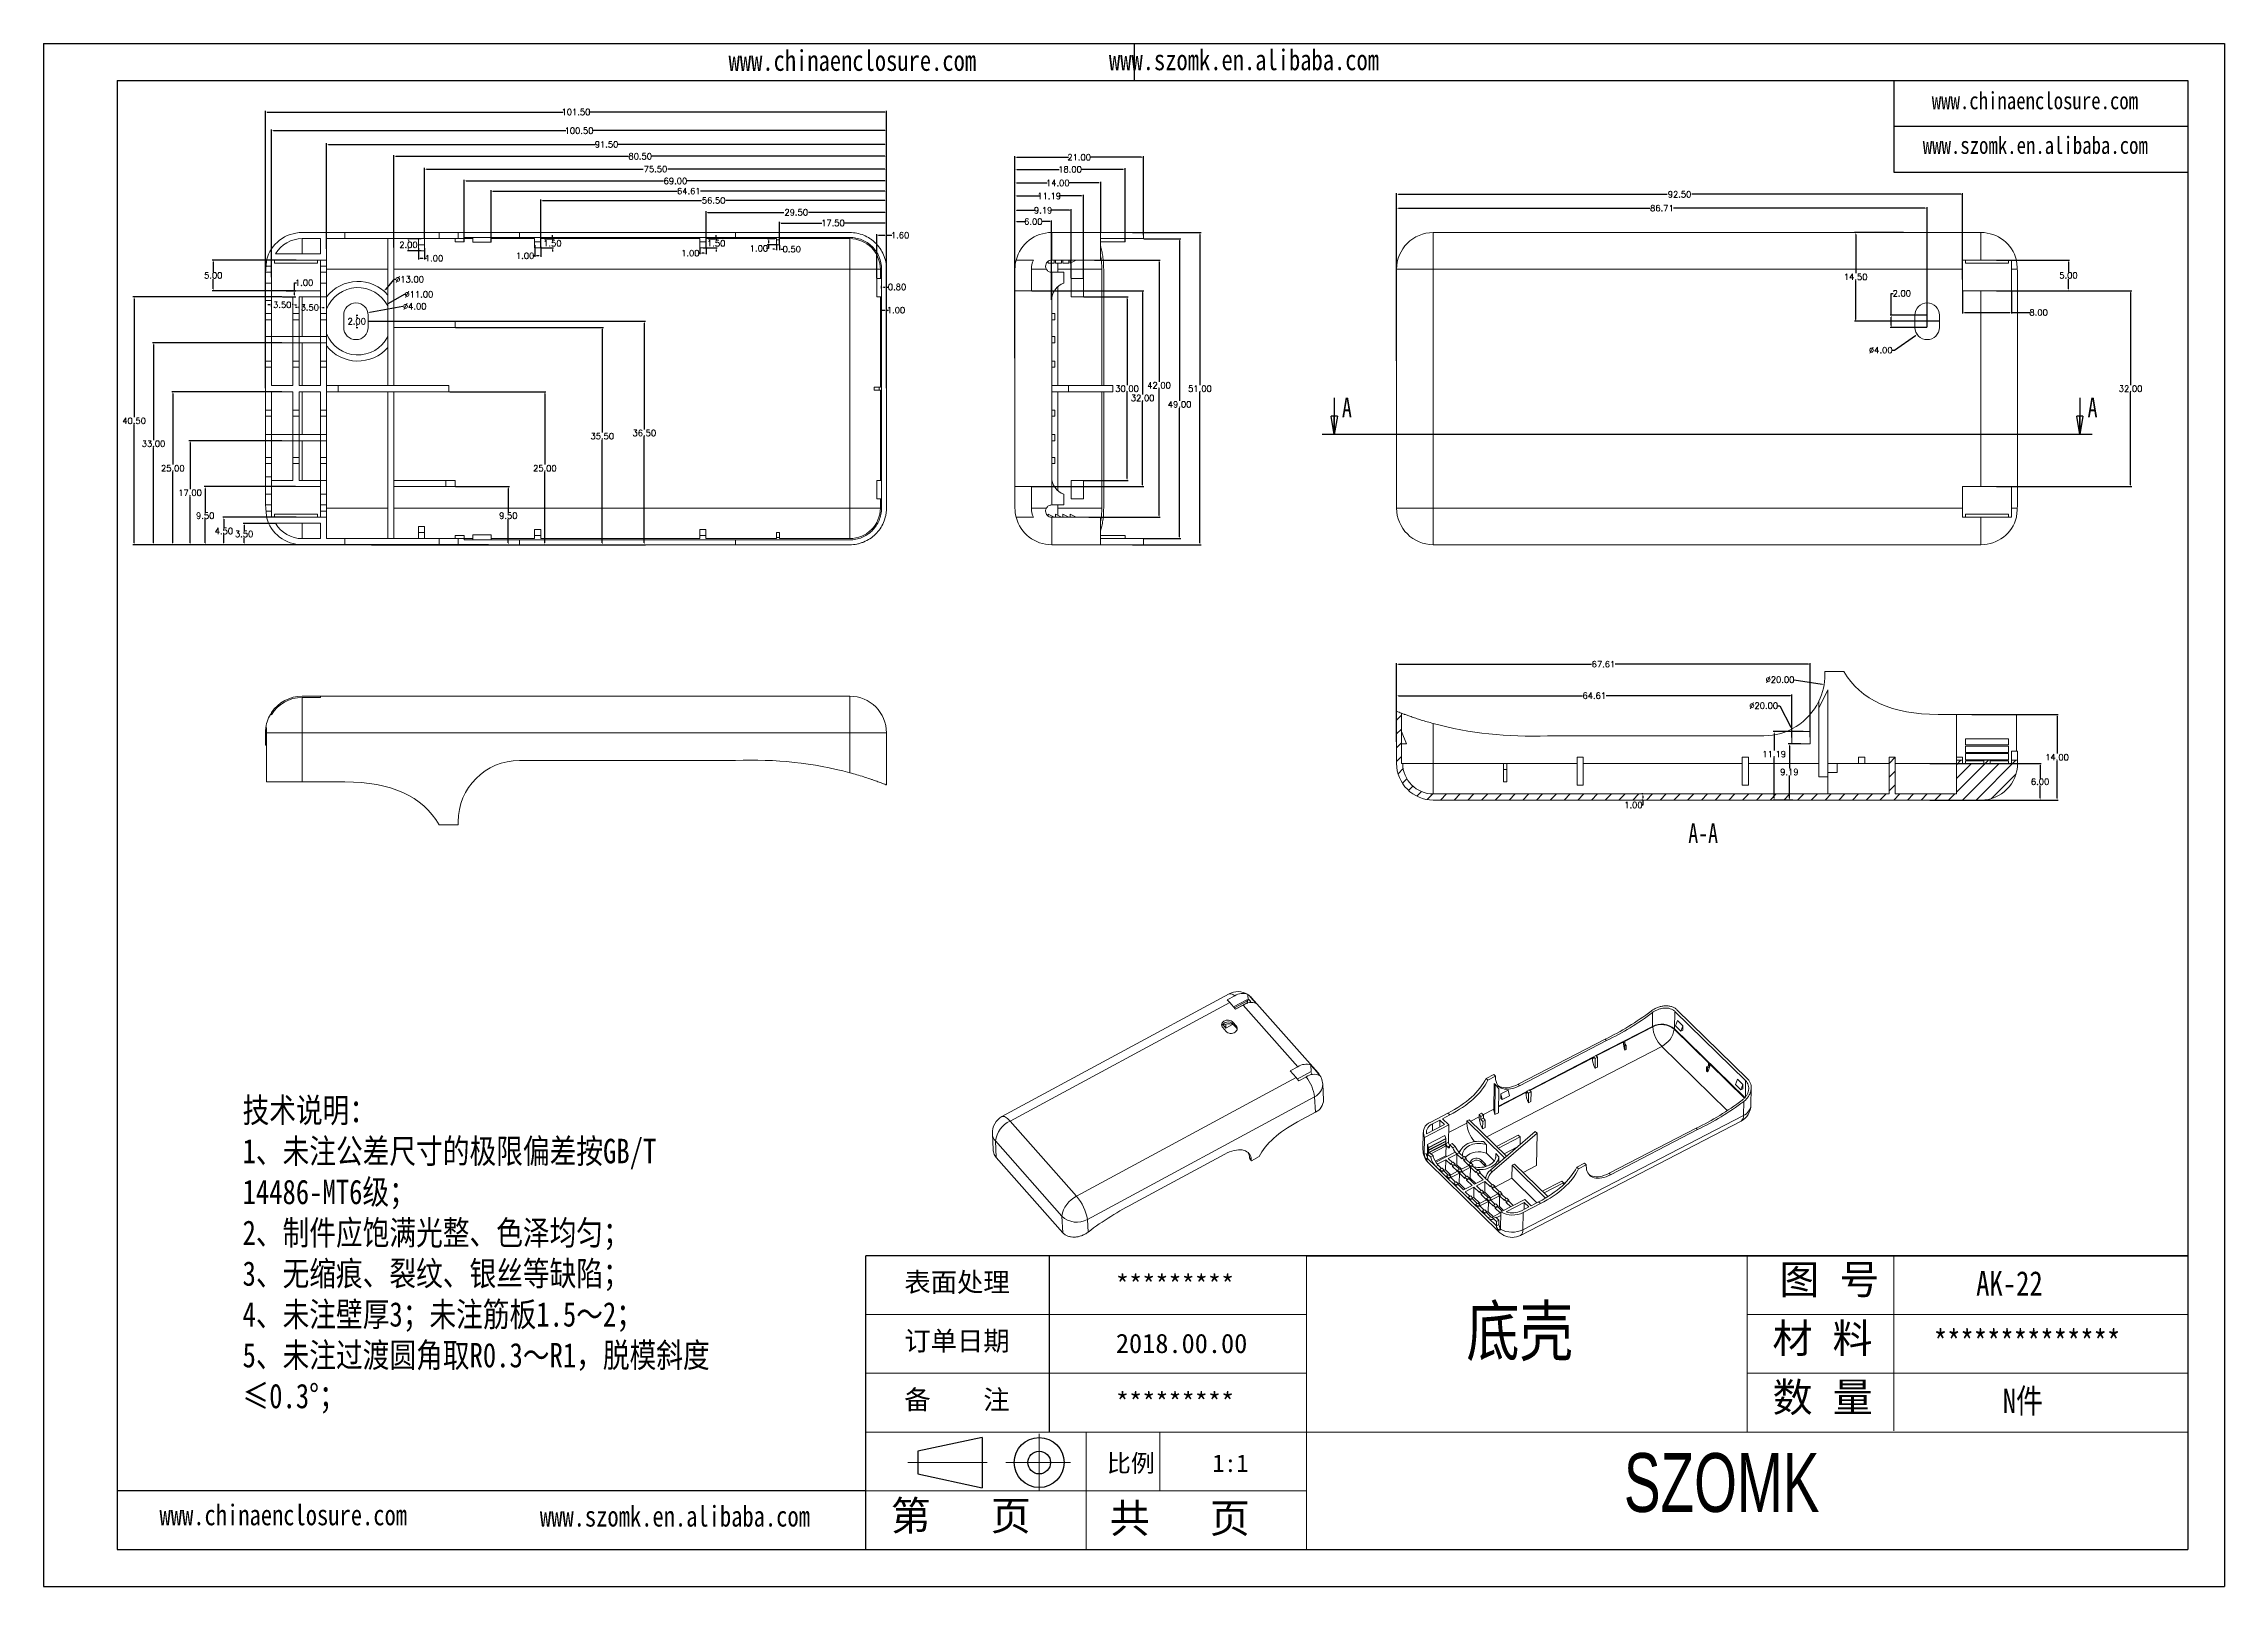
# Model space of a CAD drawing. Header units: inches. Extents: x 1531 to 2581, y 452 to 704.
# Drawn here: x 2224.9 to 2581.3, y 452.3 to 704.3 of the extents above; entities that cross this region are included whole.
import ezdxf

# ---------------------------------------------------------------- set-up
doc = ezdxf.new("R2010")
doc.units = ezdxf.units.IN
doc.header["$LTSCALE"] = 15
doc.linetypes.add('CENTER2', pattern=[28.575, 19.05, -3.175, 3.175, -3.175])
doc.layers.add('文字', color=81, linetype='Continuous')
for name, color, linetype, lineweight in [('粗实线', 7, 'Continuous', 30), ('细实线', 3, 'Continuous', 9), ('细点划线', 2, 'CENTER2', 9)]:
    doc.layers.add(name, color=color, linetype=linetype, lineweight=lineweight)
doc.styles.add('SLDTEXTSTYLE0', font='TXT', dxfattribs={"width": 0.75})
doc.styles.get("Standard").update_dxf_attribs({"font": 'txt', "bigfont": 'gbcbig.shx'})
doc.styles.add('宋体', font='', dxfattribs={"width": 0.8, "height": 3.5})
doc.styles.add('长仿宋', font='', dxfattribs={"width": 0.7, "height": 4})
doc.styles.get('宋体').set_extended_font_data('SimSun')
doc.styles.get('长仿宋').set_extended_font_data('SimSun')
doc.dimstyles.new('1.5', dxfattribs={"dimtxt": 1, "dimasz": 0.3, "dimexe": 0.18, "dimexo": 0.0625, "dimgap": 0.09, "dimtad": 0, "dimtih": 1, "dimtoh": 1, "dimzin": 0, "dimdsep": 46, "dimtxsty": 'Standard', "dimcen": 0, "dimadec": 0, "dimazin": 2, "dimtfac": 1, "dimtofl": 0, "dimtmove": 0, "dimatfit": 3, "dimfxl": 1, "dimtolj": 1, "dimtzin": 0, "dimarcsym": 0})

msp = doc.modelspace()

# ---------------------------------------------------------------- texts
at = {"color": 7, "linetype": 'Continuous', "char_height": 3.175, "attachment_point": 1, "style": 'SLDTEXTSTYLE0'}
for s, insert in [('A', (2437.051, 646.465)), ('A', (2558.911, 646.465)), ('A-A', (2493.655, 576.934))]:
    msp.add_mtext(s, dxfattribs=dict(at, insert=insert))
at = {"char_height": 3.15712, "width": 1794.35142, "attachment_point": 1}
for s, insert in [('{\\fSimHei|b0|i0|c134|p49;表面处理}', (2365.528, 503.594)), ('{\\fSimHei|b0|i0|c134|p49;*********}', (2400.107, 503.188)), ('{\\fSimHei|b0|i0|c134|p49;订单日期}', (2365.528, 493.994)), ('{\\fSimHei|b0|i0|c134|p49;2018.00.00}', (2400.107, 493.588)), ('{\\fSimHei|b0|i0|c134|p49;备    注}', (2365.528, 484.394)), ('{\\fSimHei|b0|i0|c134|p49;*********}', (2400.107, 483.988))]:
    msp.add_mtext(s, dxfattribs=dict(at, insert=insert))
at = {"layer": '文字', "color": 0, "attachment_point": 1, "style": '宋体'}
for s, insert, char_height, width in [('www.chinaenclosure.com', (2336.806, 703.251), 3.3792, 59.3693), ('www.szomk.en.alibaba.com', (2398.975, 703.359), 3.3792, 59.3693), ('www.chinaenclosure.com', (2533.45, 696.419), 2.816, 49.47442), ('www.szomk.en.alibaba.com', (2531.979, 689.127), 2.816, 49.47442), ('{\\H1.111x;技术说明：\\P1、未注公差尺寸的极限偏差按GB/T 14486-MT6级；\\P2、制件应饱满光整、色泽均匀；\\P3、无缩痕、裂纹、银丝等缺陷；\\P4、未注壁厚3；未注筋板1.5～2；\\P5、未注过渡圆角取R0.3～R1，脱模斜度≤0.3%%D；}', (2257.38, 532.09), 3.6, 81.08785), ('{\\H1.111x;AK-22}', (2540.699, 503.811), 3.6, 41.62004), ('底壳', (2457.363, 498.031), 8, 102.27712), ('{\\H1.111x;**************}', (2533.774, 494.211), 3.6, 41.62004), ('{\\H1.111x;N件}', (2545.053, 484.611), 3.6, 41.62004), ('www.chinaenclosure.com', (2243.804, 465.676), 3.3792, 59.3693), ('www.szomk.en.alibaba.com', (2305.974, 465.466), 3.3792, 59.3693)]:
    msp.add_mtext(s, dxfattribs=dict(at, insert=insert, char_height=char_height, width=width))
at = {"layer": '粗实线', "insert": (2483.127, 474.081), "char_height": 9.6, "width": 107.6545, "attachment_point": 1, "style": '长仿宋'}
msp.add_mtext('{\\fSTXinwei|b0|i0|c134|p2;SZOMK}', dxfattribs=at)
at = {"layer": '细实线', "color": 7, "attachment_point": 1}
for s, insert, char_height, width in [('{\\fSimSun|b0|i0|c134|p54;图 号}', (2508.545, 504.861), 4.8, 24), ('{\\fSimSun|b0|i0|c134|p54;材 料   }', (2507.407, 495.261), 4.8, 24), ('{\\fSimSun|b0|i0|c134|p54;数 量}', (2507.43, 485.614), 4.8, 21.68701), ('{\\fSimSun|b0|i0|c134|p54;比例}', (2398.627, 473.883), 2.88, 12.6423), ('{\\fSimSun|b0|i0|c134|p54;1:1}', (2415.877, 473.883), 2.88, 12.6423), ('{\\fSimSun|b0|i0|c134|p54;第   页}', (2363.306, 466.269), 4.8, 36), ('{\\fSimSun|b0|i0|c134|p54; 共   页}', (2395.854, 465.861), 4.8, 36)]:
    msp.add_mtext(s, dxfattribs=dict(at, insert=insert, char_height=char_height, width=width))

# ---------------------------------------------------------------- blocks, each defined once
blk = doc.blocks.new('_CLOSED')
at = {"color": 0, "linetype": 'ByBlock', "lineweight": -2}
for p, q in [((-1, 0.166667), (0, 0)), ((-1, 0.166667), (-1, -0.166667)), ((0, 0), (-1, -0.166667)), ((0, 0), (-1, 0))]:
    blk.add_line(p, q, dxfattribs=at)
blk = doc.blocks.new('*D261')
at = {"color": 0, "lineweight": -2}
for p, q in [((2261.12, 648.03), (2261.12, 693.33)), ((2261.42, 693.15), (2309.78, 693.15)), ((2362.32, 693.15), (2313.96, 693.15)), ((2362.62, 648.03), (2362.62, 693.33))]:
    blk.add_line(p, q, dxfattribs=at)
at = {"color": 0}
for points in [[(2261.42, 693.2), (2261.42, 693.1), (2261.12, 693.15)], [(2362.32, 693.2), (2362.32, 693.1), (2362.62, 693.15)]]:
    blk.add_solid(points, dxfattribs=at)
at = {"layer": 'Defpoints', "color": 0}
for p in [(2362.62, 693.15), (2261.12, 647.96), (2362.62, 647.96)]:
    blk.add_point(p, dxfattribs=at)
at = {"color": 0, "insert": (2311.87, 693.15), "char_height": 1, "attachment_point": 5}
blk.add_mtext('\\A1;101.50', dxfattribs=at)
blk = doc.blocks.new('*D262')
at = {"color": 0, "lineweight": -2}
for p, q in [((2361.02, 666.03), (2361.02, 673.2)), ((2361.32, 673.02), (2362.32, 673.02)), ((2362.62, 659.86), (2362.62, 673.2)), ((2362.62, 673.02), (2363.5, 673.02))]:
    blk.add_line(p, q, dxfattribs=at)
at = {"color": 0}
for points in [[(2361.32, 673.07), (2361.32, 672.97), (2361.02, 673.02)], [(2362.32, 673.07), (2362.32, 672.97), (2362.62, 673.02)]]:
    blk.add_solid(points, dxfattribs=at)
at = {"layer": 'Defpoints', "color": 0}
for p in [(2361.02, 673.02), (2361.02, 665.96), (2362.62, 659.8)]:
    blk.add_point(p, dxfattribs=at)
at = {"color": 0, "insert": (2364.84, 673.02), "char_height": 1, "attachment_point": 5}
blk.add_mtext('\\A1;1.60', dxfattribs=at)
blk = doc.blocks.new('*D263')
at = {"color": 0, "lineweight": -2}
for p, q in [((2361.82, 664.34), (2361.82, 664.74)), ((2362.12, 664.56), (2362.32, 664.56)), ((2362.62, 664.34), (2362.62, 664.74)), ((2362.62, 664.56), (2362.92, 664.56))]:
    blk.add_line(p, q, dxfattribs=at)
at = {"color": 0}
for points in [[(2362.12, 664.61), (2362.12, 664.51), (2361.82, 664.56)], [(2362.32, 664.61), (2362.32, 664.51), (2362.62, 664.56)]]:
    blk.add_solid(points, dxfattribs=at)
at = {"layer": 'Defpoints', "color": 0}
for p in [(2361.82, 664.28), (2362.62, 664.56), (2362.62, 664.28)]:
    blk.add_point(p, dxfattribs=at)
at = {"color": 0, "insert": (2364.34, 664.56), "char_height": 1, "attachment_point": 5}
blk.add_mtext('\\A1;0.80', dxfattribs=at)
blk = doc.blocks.new('*D264')
at = {"color": 0, "lineweight": -2}
for p, q in [((2361.62, 660.84), (2361.62, 660.6)), ((2361.92, 660.78), (2362.32, 660.78)), ((2362.62, 660.84), (2362.62, 660.6)), ((2362.62, 660.78), (2362.92, 660.78))]:
    blk.add_line(p, q, dxfattribs=at)
at = {"color": 0}
for points in [[(2361.92, 660.83), (2361.92, 660.73), (2361.62, 660.78)], [(2362.32, 660.83), (2362.32, 660.73), (2362.62, 660.78)]]:
    blk.add_solid(points, dxfattribs=at)
at = {"layer": 'Defpoints', "color": 0}
for p in [(2361.62, 660.91), (2362.62, 660.91), (2362.62, 660.78)]:
    blk.add_point(p, dxfattribs=at)
at = {"color": 0, "insert": (2364.17, 660.78), "char_height": 1, "attachment_point": 5}
blk.add_mtext('\\A1;1.00', dxfattribs=at)
blk = doc.blocks.new('*D265')
at = {"color": 0, "lineweight": -2}
for p, q in [((2345.12, 671.53), (2345.12, 675.2)), ((2345.42, 675.02), (2352.03, 675.02)), ((2362.32, 675.02), (2355.71, 675.02)), ((2362.62, 666.27), (2362.62, 675.2))]:
    blk.add_line(p, q, dxfattribs=at)
at = {"color": 0}
for points in [[(2345.42, 675.07), (2345.42, 674.97), (2345.12, 675.02)], [(2362.32, 675.07), (2362.32, 674.97), (2362.62, 675.02)]]:
    blk.add_solid(points, dxfattribs=at)
at = {"layer": 'Defpoints', "color": 0}
for p in [(2345.12, 675.02), (2345.12, 671.46), (2362.62, 666.21)]:
    blk.add_point(p, dxfattribs=at)
at = {"color": 0, "insert": (2353.87, 675.02), "char_height": 1, "attachment_point": 5}
blk.add_mtext('\\A1;17.50', dxfattribs=at)
blk = doc.blocks.new('*D266')
at = {"color": 0, "lineweight": -2}
for p, q in [((2333.12, 671.03), (2333.12, 676.94)), ((2333.42, 676.76), (2345.86, 676.76)), ((2362.32, 676.76), (2349.87, 676.76)), ((2362.62, 663.19), (2362.62, 676.94))]:
    blk.add_line(p, q, dxfattribs=at)
at = {"color": 0}
for points in [[(2333.42, 676.81), (2333.42, 676.71), (2333.12, 676.76)], [(2362.32, 676.81), (2362.32, 676.71), (2362.62, 676.76)]]:
    blk.add_solid(points, dxfattribs=at)
at = {"layer": 'Defpoints', "color": 0}
for p in [(2333.12, 676.76), (2333.12, 670.96), (2362.62, 663.12)]:
    blk.add_point(p, dxfattribs=at)
at = {"color": 0, "insert": (2347.87, 676.76), "char_height": 1, "attachment_point": 5}
blk.add_mtext('\\A1;29.50', dxfattribs=at)
blk = doc.blocks.new('*D267')
at = {"color": 0, "lineweight": -2}
for p, q in [((2306.12, 671.03), (2306.12, 678.88)), ((2306.42, 678.7), (2332.36, 678.7)), ((2362.32, 678.7), (2336.37, 678.7)), ((2362.62, 657.6), (2362.62, 678.88))]:
    blk.add_line(p, q, dxfattribs=at)
at = {"color": 0}
for points in [[(2306.42, 678.75), (2306.42, 678.65), (2306.12, 678.7)], [(2362.32, 678.75), (2362.32, 678.65), (2362.62, 678.7)]]:
    blk.add_solid(points, dxfattribs=at)
at = {"layer": 'Defpoints', "color": 0}
for p in [(2306.12, 678.7), (2306.12, 670.96), (2362.62, 657.53)]:
    blk.add_point(p, dxfattribs=at)
at = {"color": 0, "insert": (2334.37, 678.7), "char_height": 1, "attachment_point": 5}
blk.add_mtext('\\A1;56.50', dxfattribs=at)
blk = doc.blocks.new('*D268')
at = {"color": 0, "lineweight": -2}
for p, q in [((2298, 671.93), (2298, 680.41)), ((2298.3, 680.23), (2328.39, 680.23)), ((2362.32, 680.23), (2332.23, 680.23)), ((2362.62, 654.17), (2362.62, 680.41))]:
    blk.add_line(p, q, dxfattribs=at)
at = {"color": 0}
for points in [[(2298.3, 680.28), (2298.3, 680.18), (2298, 680.23)], [(2362.32, 680.28), (2362.32, 680.18), (2362.62, 680.23)]]:
    blk.add_solid(points, dxfattribs=at)
at = {"layer": 'Defpoints', "color": 0}
for p in [(2298, 680.23), (2298, 671.86), (2362.62, 654.11)]:
    blk.add_point(p, dxfattribs=at)
at = {"color": 0, "insert": (2330.31, 680.23), "char_height": 1, "attachment_point": 5}
blk.add_mtext('\\A1;64.61', dxfattribs=at)
blk = doc.blocks.new('*D269')
at = {"color": 0, "lineweight": -2}
for p, q in [((2287.12, 672.53), (2287.12, 684.01)), ((2287.42, 683.83), (2322.86, 683.83)), ((2362.32, 683.83), (2326.87, 683.83)), ((2362.62, 655.73), (2362.62, 684.01))]:
    blk.add_line(p, q, dxfattribs=at)
at = {"color": 0}
for points in [[(2287.42, 683.88), (2287.42, 683.78), (2287.12, 683.83)], [(2362.32, 683.88), (2362.32, 683.78), (2362.62, 683.83)]]:
    blk.add_solid(points, dxfattribs=at)
at = {"layer": 'Defpoints', "color": 0}
for p in [(2287.12, 683.83), (2287.12, 672.46), (2362.62, 655.67)]:
    blk.add_point(p, dxfattribs=at)
at = {"color": 0, "insert": (2324.87, 683.83), "char_height": 1, "attachment_point": 5}
blk.add_mtext('\\A1;75.50', dxfattribs=at)
blk = doc.blocks.new('*D270')
at = {"color": 0, "lineweight": -2}
for p, q in [((2293.62, 672.03), (2293.62, 682.07)), ((2293.92, 681.89), (2326.19, 681.89)), ((2362.32, 681.89), (2330.04, 681.89)), ((2362.62, 658.76), (2362.62, 682.07))]:
    blk.add_line(p, q, dxfattribs=at)
at = {"color": 0}
for points in [[(2293.92, 681.94), (2293.92, 681.84), (2293.62, 681.89)], [(2362.32, 681.94), (2362.32, 681.84), (2362.62, 681.89)]]:
    blk.add_solid(points, dxfattribs=at)
at = {"layer": 'Defpoints', "color": 0}
for p in [(2362.62, 681.89), (2293.62, 671.96), (2362.62, 658.7)]:
    blk.add_point(p, dxfattribs=at)
at = {"color": 0, "insert": (2328.12, 681.89), "char_height": 1, "attachment_point": 5}
blk.add_mtext('\\A1;69.00', dxfattribs=at)
blk = doc.blocks.new('*D271')
at = {"color": 0, "lineweight": -2}
for p, q in [((2282.12, 671.04), (2282.12, 686.1)), ((2282.42, 685.92), (2320.44, 685.92)), ((2362.32, 685.92), (2324.29, 685.92)), ((2362.62, 657.6), (2362.62, 686.1))]:
    blk.add_line(p, q, dxfattribs=at)
at = {"color": 0}
for points in [[(2282.42, 685.97), (2282.42, 685.87), (2282.12, 685.92)], [(2362.32, 685.97), (2362.32, 685.87), (2362.62, 685.92)]]:
    blk.add_solid(points, dxfattribs=at)
at = {"layer": 'Defpoints', "color": 0}
for p in [(2362.62, 685.92), (2282.12, 670.98), (2362.62, 657.53)]:
    blk.add_point(p, dxfattribs=at)
at = {"color": 0, "insert": (2322.37, 685.92), "char_height": 1, "attachment_point": 5}
blk.add_mtext('\\A1;80.50', dxfattribs=at)
blk = doc.blocks.new('*D272')
at = {"color": 0, "lineweight": -2}
for p, q in [((2271.12, 670.78), (2271.12, 688.04)), ((2271.42, 687.86), (2315.03, 687.86)), ((2362.32, 687.86), (2318.71, 687.86)), ((2362.62, 657.6), (2362.62, 688.04))]:
    blk.add_line(p, q, dxfattribs=at)
at = {"color": 0}
for points in [[(2271.42, 687.91), (2271.42, 687.81), (2271.12, 687.86)], [(2362.32, 687.91), (2362.32, 687.81), (2362.62, 687.86)]]:
    blk.add_solid(points, dxfattribs=at)
at = {"layer": 'Defpoints', "color": 0}
for p in [(2362.62, 687.86), (2271.12, 670.71), (2362.62, 657.53)]:
    blk.add_point(p, dxfattribs=at)
at = {"color": 0, "insert": (2316.87, 687.86), "char_height": 1, "attachment_point": 5}
blk.add_mtext('\\A1;91.50', dxfattribs=at)
blk = doc.blocks.new('*D273')
at = {"color": 0, "lineweight": -2}
for p, q in [((2262.12, 666.15), (2262.12, 690.29)), ((2262.42, 690.11), (2310.19, 690.11)), ((2362.32, 690.11), (2314.54, 690.11)), ((2362.62, 654.17), (2362.62, 690.29))]:
    blk.add_line(p, q, dxfattribs=at)
at = {"color": 0}
for points in [[(2262.42, 690.16), (2262.42, 690.06), (2262.12, 690.11)], [(2362.32, 690.16), (2362.32, 690.06), (2362.62, 690.11)]]:
    blk.add_solid(points, dxfattribs=at)
at = {"layer": 'Defpoints', "color": 0}
for p in [(2362.62, 690.11), (2262.12, 666.09), (2362.62, 654.11)]:
    blk.add_point(p, dxfattribs=at)
at = {"color": 0, "insert": (2312.37, 690.11), "char_height": 1, "attachment_point": 5}
blk.add_mtext('\\A1;100.50', dxfattribs=at)
blk = doc.blocks.new('*D274')
at = {"color": 0, "lineweight": -2}
for p, q in [((2306.18, 670.96), (2308.19, 670.96)), ((2306.75, 672.46), (2308.19, 672.46)), ((2308.01, 672.76), (2308.01, 673.06)), ((2308.01, 670.66), (2308.01, 670.36))]:
    blk.add_line(p, q, dxfattribs=at)
at = {"color": 0}
for points in [[(2307.96, 672.76), (2308.06, 672.76), (2308.01, 672.46)], [(2307.96, 670.66), (2308.06, 670.66), (2308.01, 670.96)]]:
    blk.add_solid(points, dxfattribs=at)
at = {"layer": 'Defpoints', "color": 0}
for p in [(2306.12, 670.96), (2306.69, 672.46), (2308.01, 670.96)]:
    blk.add_point(p, dxfattribs=at)
at = {"color": 0, "insert": (2308.01, 671.71), "char_height": 1, "attachment_point": 5}
blk.add_mtext('\\A1;1.50', dxfattribs=at)
blk = doc.blocks.new('*D275')
at = {"color": 0, "lineweight": -2}
for p, q in [((2305.12, 671.4), (2305.12, 669.48)), ((2306.12, 671.12), (2306.12, 669.48)), ((2305.12, 669.66), (2304.82, 669.66)), ((2305.82, 669.66), (2305.42, 669.66))]:
    blk.add_line(p, q, dxfattribs=at)
at = {"color": 0}
for points in [[(2305.42, 669.71), (2305.42, 669.61), (2305.12, 669.66)], [(2305.82, 669.71), (2305.82, 669.61), (2306.12, 669.66)]]:
    blk.add_solid(points, dxfattribs=at)
at = {"layer": 'Defpoints', "color": 0}
for p in [(2305.12, 671.46), (2306.12, 671.19), (2305.12, 669.66)]:
    blk.add_point(p, dxfattribs=at)
at = {"color": 0, "insert": (2303.56, 669.66), "char_height": 1, "attachment_point": 5}
blk.add_mtext('\\A1;1.00', dxfattribs=at)
blk = doc.blocks.new('*D276')
at = {"color": 0, "lineweight": -2}
for p, q in [((2332.12, 670.1), (2331.82, 670.1)), ((2332.12, 670.9), (2332.12, 669.92)), ((2332.82, 670.1), (2332.42, 670.1)), ((2333.12, 670.9), (2333.12, 669.92))]:
    blk.add_line(p, q, dxfattribs=at)
at = {"color": 0}
for points in [[(2332.42, 670.15), (2332.42, 670.05), (2332.12, 670.1)], [(2332.82, 670.15), (2332.82, 670.05), (2333.12, 670.1)]]:
    blk.add_solid(points, dxfattribs=at)
at = {"layer": 'Defpoints', "color": 0}
for p in [(2332.12, 670.96), (2332.12, 670.1), (2333.12, 670.96)]:
    blk.add_point(p, dxfattribs=at)
at = {"color": 0, "insert": (2330.56, 670.1), "char_height": 1, "attachment_point": 5}
blk.add_mtext('\\A1;1.00', dxfattribs=at)
blk = doc.blocks.new('*D277')
at = {"color": 0, "lineweight": -2}
for p, q in [((2332.68, 670.96), (2334.97, 670.96)), ((2333.54, 672.46), (2334.97, 672.46)), ((2334.79, 672.76), (2334.79, 673.06)), ((2334.79, 670.66), (2334.79, 670.36))]:
    blk.add_line(p, q, dxfattribs=at)
at = {"color": 0}
for points in [[(2334.74, 672.76), (2334.84, 672.76), (2334.79, 672.46)], [(2334.74, 670.66), (2334.84, 670.66), (2334.79, 670.96)]]:
    blk.add_solid(points, dxfattribs=at)
at = {"layer": 'Defpoints', "color": 0}
for p in [(2332.62, 670.96), (2333.47, 672.46), (2334.79, 672.46)]:
    blk.add_point(p, dxfattribs=at)
at = {"color": 0, "insert": (2334.79, 671.71), "char_height": 1, "attachment_point": 5}
blk.add_mtext('\\A1;1.50', dxfattribs=at)
blk = doc.blocks.new('*D278')
at = {"color": 0, "lineweight": -2}
for p, q in [((2344.32, 670.75), (2344.02, 670.75)), ((2344.62, 671.4), (2344.62, 670.57)), ((2345.12, 671.4), (2345.12, 670.57)), ((2345.42, 670.75), (2345.72, 670.75))]:
    blk.add_line(p, q, dxfattribs=at)
at = {"color": 0}
for points in [[(2344.32, 670.8), (2344.32, 670.7), (2344.62, 670.75)], [(2345.42, 670.8), (2345.42, 670.7), (2345.12, 670.75)]]:
    blk.add_solid(points, dxfattribs=at)
at = {"layer": 'Defpoints', "color": 0}
for p in [(2344.62, 671.46), (2345.12, 671.46), (2345.12, 670.75)]:
    blk.add_point(p, dxfattribs=at)
at = {"color": 0, "insert": (2347.14, 670.75), "char_height": 1, "attachment_point": 5}
blk.add_mtext('\\A1;0.50', dxfattribs=at)
blk = doc.blocks.new('*D279')
at = {"color": 0, "lineweight": -2}
for p, q in [((2343.32, 670.87), (2343.02, 670.87)), ((2344.36, 672.46), (2343.14, 672.46)), ((2344.8, 671.46), (2343.14, 671.46)), ((2343.32, 672.16), (2343.32, 671.76)), ((2343.32, 671.46), (2343.32, 670.87))]:
    blk.add_line(p, q, dxfattribs=at)
at = {"color": 0}
for points in [[(2343.27, 672.16), (2343.37, 672.16), (2343.32, 672.46)], [(2343.27, 671.76), (2343.37, 671.76), (2343.32, 671.46)]]:
    blk.add_solid(points, dxfattribs=at)
at = {"layer": 'Defpoints', "color": 0}
for p in [(2343.32, 672.46), (2344.42, 672.46), (2344.87, 671.46)]:
    blk.add_point(p, dxfattribs=at)
at = {"color": 0, "insert": (2341.77, 670.87), "char_height": 1, "attachment_point": 5}
blk.add_mtext('\\A1;1.00', dxfattribs=at)
blk = doc.blocks.new('*D280')
at = {"color": 0, "lineweight": -2}
for p, q in [((2286.55, 672.46), (2284.32, 672.46)), ((2286.55, 670.46), (2284.32, 670.46)), ((2284.5, 672.16), (2284.5, 672.05)), ((2284.5, 670.76), (2284.5, 670.87))]:
    blk.add_line(p, q, dxfattribs=at)
at = {"color": 0}
for points in [[(2284.45, 672.16), (2284.55, 672.16), (2284.5, 672.46)], [(2284.45, 670.76), (2284.55, 670.76), (2284.5, 670.46)]]:
    blk.add_solid(points, dxfattribs=at)
at = {"layer": 'Defpoints', "color": 0}
for p in [(2284.5, 672.46), (2286.62, 672.46), (2286.62, 670.46)]:
    blk.add_point(p, dxfattribs=at)
at = {"color": 0, "insert": (2284.5, 671.46), "char_height": 1, "attachment_point": 5}
blk.add_mtext('\\A1;2.00', dxfattribs=at)
blk = doc.blocks.new('*D281')
at = {"color": 0, "lineweight": -2}
for p, q in [((2286.12, 670.9), (2286.12, 669.08)), ((2287.12, 670.9), (2287.12, 669.08)), ((2286.42, 669.26), (2286.82, 669.26)), ((2287.12, 669.26), (2287.42, 669.26))]:
    blk.add_line(p, q, dxfattribs=at)
at = {"color": 0}
for points in [[(2286.42, 669.31), (2286.42, 669.21), (2286.12, 669.26)], [(2286.82, 669.31), (2286.82, 669.21), (2287.12, 669.26)]]:
    blk.add_solid(points, dxfattribs=at)
at = {"layer": 'Defpoints', "color": 0}
for p in [(2286.12, 670.96), (2287.12, 670.96), (2287.12, 669.26)]:
    blk.add_point(p, dxfattribs=at)
at = {"color": 0, "insert": (2288.67, 669.26), "char_height": 1, "attachment_point": 5}
blk.add_mtext('\\A1;1.00', dxfattribs=at)
blk = doc.blocks.new('*D282')
at = {"color": 0, "lineweight": -2}
for p, q in [((2261.82, 661.66), (2261.52, 661.66)), ((2262.12, 661.36), (2262.12, 661.84)), ((2265.62, 661.65), (2265.62, 661.84)), ((2265.92, 661.66), (2266.22, 661.66))]:
    blk.add_line(p, q, dxfattribs=at)
at = {"color": 0}
for points in [[(2261.82, 661.71), (2261.82, 661.61), (2262.12, 661.66)], [(2265.92, 661.71), (2265.92, 661.61), (2265.62, 661.66)]]:
    blk.add_solid(points, dxfattribs=at)
at = {"layer": 'Defpoints', "color": 0}
for p in [(2262.12, 661.66), (2262.12, 661.3), (2265.62, 661.59)]:
    blk.add_point(p, dxfattribs=at)
at = {"color": 0, "insert": (2263.87, 661.66), "char_height": 1, "attachment_point": 5}
blk.add_mtext('\\A1;3.50', dxfattribs=at)
blk = doc.blocks.new('*D283')
at = {"color": 0, "lineweight": -2}
for p, q in [((2266.32, 661.22), (2266.02, 661.22)), ((2266.62, 661.11), (2266.62, 661.4)), ((2270.12, 661.11), (2270.12, 661.4)), ((2270.42, 661.22), (2270.72, 661.22))]:
    blk.add_line(p, q, dxfattribs=at)
at = {"color": 0}
for points in [[(2266.32, 661.27), (2266.32, 661.17), (2266.62, 661.22)], [(2270.42, 661.27), (2270.42, 661.17), (2270.12, 661.22)]]:
    blk.add_solid(points, dxfattribs=at)
at = {"layer": 'Defpoints', "color": 0}
for p in [(2266.62, 661.04), (2270.12, 661.22), (2270.12, 661.04)]:
    blk.add_point(p, dxfattribs=at)
at = {"color": 0, "insert": (2268.37, 661.22), "char_height": 1, "attachment_point": 5}
blk.add_mtext('\\A1;3.50', dxfattribs=at)
blk = doc.blocks.new('*D284')
at = {"color": 0, "lineweight": -2}
for p, q in [((2262.72, 625.96), (2257.46, 625.96)), ((2257.64, 625.66), (2257.64, 624.8)), ((2271.9, 622.46), (2257.46, 622.46)), ((2257.64, 622.76), (2257.64, 623.62))]:
    blk.add_line(p, q, dxfattribs=at)
at = {"color": 0}
for points in [[(2257.59, 625.66), (2257.69, 625.66), (2257.64, 625.96)], [(2257.59, 622.76), (2257.69, 622.76), (2257.64, 622.46)]]:
    blk.add_solid(points, dxfattribs=at)
at = {"layer": 'Defpoints', "color": 0}
for p in [(2257.64, 625.96), (2262.79, 625.96), (2271.97, 622.46)]:
    blk.add_point(p, dxfattribs=at)
at = {"color": 0, "insert": (2257.64, 624.21), "char_height": 1, "attachment_point": 5}
blk.add_mtext('\\A1;3.50', dxfattribs=at)
blk = doc.blocks.new('*D285')
at = {"color": 0, "lineweight": -2}
for p, q in [((2266.15, 626.96), (2254.15, 626.96)), ((2254.33, 626.66), (2254.33, 625.3)), ((2254.33, 622.76), (2254.33, 624.12)), ((2271.9, 622.46), (2254.15, 622.46))]:
    blk.add_line(p, q, dxfattribs=at)
at = {"color": 0}
for points in [[(2254.28, 626.66), (2254.38, 626.66), (2254.33, 626.96)], [(2254.28, 622.76), (2254.38, 622.76), (2254.33, 622.46)]]:
    blk.add_solid(points, dxfattribs=at)
at = {"layer": 'Defpoints', "color": 0}
for p in [(2254.33, 626.96), (2266.21, 626.96), (2271.97, 622.46)]:
    blk.add_point(p, dxfattribs=at)
at = {"color": 0, "insert": (2254.33, 624.71), "char_height": 1, "attachment_point": 5}
blk.add_mtext('\\A1;4.50', dxfattribs=at)
blk = doc.blocks.new('*D286')
at = {"color": 0, "lineweight": -2}
for p, q in [((2266.05, 631.96), (2251.1, 631.96)), ((2251.28, 631.66), (2251.28, 627.8)), ((2251.28, 622.76), (2251.28, 626.62)), ((2274.05, 622.46), (2251.1, 622.46))]:
    blk.add_line(p, q, dxfattribs=at)
at = {"color": 0}
for points in [[(2251.23, 631.66), (2251.33, 631.66), (2251.28, 631.96)], [(2251.23, 622.76), (2251.33, 622.76), (2251.28, 622.46)]]:
    blk.add_solid(points, dxfattribs=at)
at = {"layer": 'Defpoints', "color": 0}
for p in [(2251.28, 631.96), (2266.12, 631.96), (2274.12, 622.46)]:
    blk.add_point(p, dxfattribs=at)
at = {"color": 0, "insert": (2251.28, 627.21), "char_height": 1, "attachment_point": 5}
blk.add_mtext('\\A1;9.50', dxfattribs=at)
blk = doc.blocks.new('*D287')
at = {"color": 0, "lineweight": -2}
for p, q in [((2263.8, 639.46), (2248.62, 639.46)), ((2248.8, 639.16), (2248.8, 631.55)), ((2248.8, 622.76), (2248.8, 630.37)), ((2276.7, 622.46), (2248.62, 622.46))]:
    blk.add_line(p, q, dxfattribs=at)
at = {"color": 0}
for points in [[(2248.75, 639.16), (2248.85, 639.16), (2248.8, 639.46)], [(2248.75, 622.76), (2248.85, 622.76), (2248.8, 622.46)]]:
    blk.add_solid(points, dxfattribs=at)
at = {"layer": 'Defpoints', "color": 0}
for p in [(2248.8, 639.46), (2263.87, 639.46), (2276.76, 622.46)]:
    blk.add_point(p, dxfattribs=at)
at = {"color": 0, "insert": (2248.8, 630.96), "char_height": 1, "attachment_point": 5}
blk.add_mtext('\\A1;17.00', dxfattribs=at)
blk = doc.blocks.new('*D288')
at = {"color": 0, "lineweight": -2}
for p, q in [((2263.8, 647.46), (2245.8, 647.46)), ((2245.98, 647.16), (2245.98, 635.55)), ((2245.98, 622.76), (2245.98, 634.37)), ((2276.7, 622.46), (2245.8, 622.46))]:
    blk.add_line(p, q, dxfattribs=at)
at = {"color": 0}
for points in [[(2245.93, 647.16), (2246.03, 647.16), (2245.98, 647.46)], [(2245.93, 622.76), (2246.03, 622.76), (2245.98, 622.46)]]:
    blk.add_solid(points, dxfattribs=at)
at = {"layer": 'Defpoints', "color": 0}
for p in [(2245.98, 647.46), (2263.87, 647.46), (2276.76, 622.46)]:
    blk.add_point(p, dxfattribs=at)
at = {"color": 0, "insert": (2245.98, 634.96), "char_height": 1, "attachment_point": 5}
blk.add_mtext('\\A1;25.00', dxfattribs=at)
blk = doc.blocks.new('*D289')
at = {"color": 0, "lineweight": -2}
for p, q in [((2263.8, 655.46), (2242.65, 655.46)), ((2242.83, 655.16), (2242.83, 639.55)), ((2242.83, 622.76), (2242.83, 638.37)), ((2278.38, 622.46), (2242.65, 622.46))]:
    blk.add_line(p, q, dxfattribs=at)
at = {"color": 0}
for points in [[(2242.78, 655.16), (2242.88, 655.16), (2242.83, 655.46)], [(2242.78, 622.76), (2242.88, 622.76), (2242.83, 622.46)]]:
    blk.add_solid(points, dxfattribs=at)
at = {"layer": 'Defpoints', "color": 0}
for p in [(2242.83, 655.46), (2263.87, 655.46), (2278.44, 622.46)]:
    blk.add_point(p, dxfattribs=at)
at = {"color": 0, "insert": (2242.83, 638.96), "char_height": 1, "attachment_point": 5}
blk.add_mtext('\\A1;33.00', dxfattribs=at)
blk = doc.blocks.new('*D290')
at = {"color": 0, "lineweight": -2}
for p, q in [((2263.8, 662.96), (2239.47, 662.96)), ((2239.65, 662.66), (2239.65, 643.3)), ((2239.65, 622.76), (2239.65, 642.12)), ((2297.55, 622.46), (2239.47, 622.46))]:
    blk.add_line(p, q, dxfattribs=at)
at = {"color": 0}
for points in [[(2239.6, 662.66), (2239.7, 662.66), (2239.65, 662.96)], [(2239.6, 622.76), (2239.7, 622.76), (2239.65, 622.46)]]:
    blk.add_solid(points, dxfattribs=at)
at = {"layer": 'Defpoints', "color": 0}
for p in [(2239.65, 662.96), (2263.87, 662.96), (2297.62, 622.46)]:
    blk.add_point(p, dxfattribs=at)
at = {"color": 0, "insert": (2239.65, 642.71), "char_height": 1, "attachment_point": 5}
blk.add_mtext('\\A1;40.50', dxfattribs=at)
blk = doc.blocks.new('*D291')
at = {"color": 0, "lineweight": -2}
for p, q in [((2266.15, 668.96), (2252.41, 668.96)), ((2252.59, 668.66), (2252.59, 667.05)), ((2266.05, 663.96), (2252.41, 663.96)), ((2252.59, 664.26), (2252.59, 665.87))]:
    blk.add_line(p, q, dxfattribs=at)
at = {"color": 0}
for points in [[(2252.54, 668.66), (2252.64, 668.66), (2252.59, 668.96)], [(2252.54, 664.26), (2252.64, 664.26), (2252.59, 663.96)]]:
    blk.add_solid(points, dxfattribs=at)
at = {"layer": 'Defpoints', "color": 0}
for p in [(2252.59, 668.96), (2266.21, 668.96), (2266.12, 663.96)]:
    blk.add_point(p, dxfattribs=at)
at = {"color": 0, "insert": (2252.59, 666.46), "char_height": 1, "attachment_point": 5}
blk.add_mtext('\\A1;5.00', dxfattribs=at)
blk = doc.blocks.new('*D292')
at = {"color": 0, "lineweight": -2}
for p, q in [((2263.93, 662.96), (2266.06, 662.96)), ((2264.5, 663.96), (2266.06, 663.96)), ((2265.88, 663.96), (2265.88, 665.26)), ((2265.88, 665.26), (2266.18, 665.26)), ((2265.88, 663.26), (2265.88, 663.66))]:
    blk.add_line(p, q, dxfattribs=at)
at = {"color": 0}
for points in [[(2265.83, 663.66), (2265.93, 663.66), (2265.88, 663.96)], [(2265.83, 663.26), (2265.93, 663.26), (2265.88, 662.96)]]:
    blk.add_solid(points, dxfattribs=at)
at = {"layer": 'Defpoints', "color": 0}
for p in [(2263.87, 662.96), (2264.44, 663.96), (2265.88, 663.96)]:
    blk.add_point(p, dxfattribs=at)
at = {"color": 0, "insert": (2267.44, 665.26), "char_height": 1, "attachment_point": 5}
blk.add_mtext('\\A1;1.00', dxfattribs=at)
blk = doc.blocks.new('*D293')
at = {"color": 0, "lineweight": -2}
for p, q in [((2292.18, 631.96), (2300.99, 631.96)), ((2300.81, 631.66), (2300.81, 627.8)), ((2300.81, 622.76), (2300.81, 626.62)), ((2295.69, 622.46), (2300.99, 622.46))]:
    blk.add_line(p, q, dxfattribs=at)
at = {"color": 0}
for points in [[(2300.76, 631.66), (2300.86, 631.66), (2300.81, 631.96)], [(2300.76, 622.76), (2300.86, 622.76), (2300.81, 622.46)]]:
    blk.add_solid(points, dxfattribs=at)
at = {"layer": 'Defpoints', "color": 0}
for p in [(2292.12, 631.96), (2300.81, 631.96), (2295.63, 622.46)]:
    blk.add_point(p, dxfattribs=at)
at = {"color": 0, "insert": (2300.81, 627.21), "char_height": 1, "attachment_point": 5}
blk.add_mtext('\\A1;9.50', dxfattribs=at)
blk = doc.blocks.new('*D294')
at = {"color": 0, "lineweight": -2}
for p, q in [((2291.18, 647.46), (2306.97, 647.46)), ((2306.79, 647.16), (2306.79, 635.55)), ((2306.79, 622.76), (2306.79, 634.37)), ((2303.63, 622.46), (2306.97, 622.46))]:
    blk.add_line(p, q, dxfattribs=at)
at = {"color": 0}
for points in [[(2306.74, 647.16), (2306.84, 647.16), (2306.79, 647.46)], [(2306.74, 622.76), (2306.84, 622.76), (2306.79, 622.46)]]:
    blk.add_solid(points, dxfattribs=at)
at = {"layer": 'Defpoints', "color": 0}
for p in [(2291.12, 647.46), (2306.79, 647.46), (2303.56, 622.46)]:
    blk.add_point(p, dxfattribs=at)
at = {"color": 0, "insert": (2306.79, 634.96), "char_height": 1, "attachment_point": 5}
blk.add_mtext('\\A1;25.00', dxfattribs=at)
blk = doc.blocks.new('*D295')
at = {"color": 0, "lineweight": -2}
for p, q in [((2292.18, 657.96), (2316.35, 657.96)), ((2316.17, 657.66), (2316.17, 640.8)), ((2316.17, 622.76), (2316.17, 639.62)), ((2311.6, 622.46), (2316.35, 622.46))]:
    blk.add_line(p, q, dxfattribs=at)
at = {"color": 0}
for points in [[(2316.12, 657.66), (2316.22, 657.66), (2316.17, 657.96)], [(2316.12, 622.76), (2316.22, 622.76), (2316.17, 622.46)]]:
    blk.add_solid(points, dxfattribs=at)
at = {"layer": 'Defpoints', "color": 0}
for p in [(2292.12, 657.96), (2316.17, 657.96), (2311.54, 622.46)]:
    blk.add_point(p, dxfattribs=at)
at = {"color": 0, "insert": (2316.17, 640.21), "char_height": 1, "attachment_point": 5}
blk.add_mtext('\\A1;35.50', dxfattribs=at)
blk = doc.blocks.new('*D296')
at = {"color": 0, "lineweight": -2}
for p, q in [((2277.97, 658.96), (2323.22, 658.96)), ((2323.04, 658.66), (2323.04, 641.3)), ((2323.04, 622.76), (2323.04, 640.12)), ((2278.44, 622.46), (2323.22, 622.46))]:
    blk.add_line(p, q, dxfattribs=at)
at = {"color": 0}
for points in [[(2322.99, 658.66), (2323.09, 658.66), (2323.04, 658.96)], [(2322.99, 622.76), (2323.09, 622.76), (2323.04, 622.46)]]:
    blk.add_solid(points, dxfattribs=at)
at = {"layer": 'Defpoints', "color": 0}
for p in [(2277.9, 658.96), (2278.38, 622.46), (2323.04, 622.46)]:
    blk.add_point(p, dxfattribs=at)
at = {"color": 0, "insert": (2323.04, 640.71), "char_height": 1, "attachment_point": 5}
blk.add_mtext('\\A1;36.50', dxfattribs=at)
blk = doc.blocks.new('*D297')
at = {"color": 0, "lineweight": -2}
for p, q in [((2275.97, 659.96), (2276.22, 659.96)), ((2276.04, 659.66), (2276.04, 659.55)), ((2275.97, 657.96), (2276.22, 657.96)), ((2276.04, 658.26), (2276.04, 658.37))]:
    blk.add_line(p, q, dxfattribs=at)
at = {"color": 0}
for points in [[(2275.99, 659.66), (2276.09, 659.66), (2276.04, 659.96)], [(2275.99, 658.26), (2276.09, 658.26), (2276.04, 657.96)]]:
    blk.add_solid(points, dxfattribs=at)
at = {"layer": 'Defpoints', "color": 0}
for p in [(2275.9, 659.96), (2275.9, 657.96), (2276.04, 657.96)]:
    blk.add_point(p, dxfattribs=at)
at = {"color": 0, "insert": (2276.04, 658.96), "char_height": 1, "attachment_point": 5}
blk.add_mtext('\\A1;2.00', dxfattribs=at)
blk = doc.blocks.new('*D298')
at = {"color": 0, "lineweight": -2}
blk.add_line((2283.58, 661.4), (2278.16, 660.39), dxfattribs=at)
at = {"color": 0}
blk.add_solid([(2278.16, 660.44), (2278.17, 660.34), (2277.87, 660.33)], dxfattribs=at)
at = {"layer": 'Defpoints', "color": 0}
for p in [(2273.94, 659.6), (2277.87, 660.33)]:
    blk.add_point(p, dxfattribs=at)
at = {"color": 0, "insert": (2285.51, 661.4), "char_height": 1, "attachment_point": 5}
blk.add_mtext('\\A1;∅4.00', dxfattribs=at)
blk = doc.blocks.new('*D299')
at = {"color": 0, "lineweight": -2}
for p, q in [((2282.12, 665.81), (2280.66, 664.12)), ((2282.42, 665.81), (2282.12, 665.81))]:
    blk.add_line(p, q, dxfattribs=at)
at = {"color": 0}
blk.add_solid([(2280.62, 664.15), (2280.7, 664.09), (2280.46, 663.89)], dxfattribs=at)
at = {"layer": 'Defpoints', "color": 0}
for p in [(2280.46, 663.89), (2271.98, 654.04)]:
    blk.add_point(p, dxfattribs=at)
at = {"color": 0, "insert": (2284.67, 665.81), "char_height": 1, "attachment_point": 5}
blk.add_mtext('\\A1;∅13.00', dxfattribs=at)
blk = doc.blocks.new('*D300')
at = {"color": 0, "lineweight": -2}
for p, q in [((2283.81, 663.36), (2281.24, 661.87)), ((2284.11, 663.36), (2283.81, 663.36))]:
    blk.add_line(p, q, dxfattribs=at)
at = {"color": 0}
blk.add_solid([(2281.22, 661.92), (2281.27, 661.83), (2280.98, 661.72)], dxfattribs=at)
at = {"layer": 'Defpoints', "color": 0}
for p in [(2280.98, 661.72), (2271.46, 656.21)]:
    blk.add_point(p, dxfattribs=at)
at = {"color": 0, "insert": (2286.2, 663.36), "char_height": 1, "attachment_point": 5}
blk.add_mtext('\\A1;∅11.00', dxfattribs=at)
blk = doc.blocks.new('*D301')
at = {"color": 0, "lineweight": -2}
for p, q in [((2394.87, 662.96), (2402.11, 662.96)), ((2401.93, 662.66), (2401.93, 648.55)), ((2401.93, 633.26), (2401.93, 647.37)), ((2394.87, 632.96), (2402.11, 632.96))]:
    blk.add_line(p, q, dxfattribs=at)
at = {"color": 0}
for points in [[(2401.88, 662.66), (2401.98, 662.66), (2401.93, 662.96)], [(2401.88, 633.26), (2401.98, 633.26), (2401.93, 632.96)]]:
    blk.add_solid(points, dxfattribs=at)
at = {"layer": 'Defpoints', "color": 0}
for p in [(2394.8, 662.96), (2394.8, 632.96), (2401.93, 632.96)]:
    blk.add_point(p, dxfattribs=at)
at = {"color": 0, "insert": (2401.93, 647.96), "char_height": 1, "attachment_point": 5}
blk.add_mtext('\\A1;30.00', dxfattribs=at)
blk = doc.blocks.new('*D302')
at = {"color": 0, "lineweight": -2}
for p, q in [((2386.36, 663.96), (2404.66, 663.96)), ((2404.48, 663.66), (2404.48, 647.03)), ((2404.48, 632.26), (2404.48, 645.85)), ((2386.36, 631.96), (2404.66, 631.96))]:
    blk.add_line(p, q, dxfattribs=at)
at = {"color": 0}
for points in [[(2404.43, 663.66), (2404.53, 663.66), (2404.48, 663.96)], [(2404.43, 632.26), (2404.53, 632.26), (2404.48, 631.96)]]:
    blk.add_solid(points, dxfattribs=at)
at = {"layer": 'Defpoints', "color": 0}
for p in [(2386.3, 663.96), (2404.48, 663.96), (2386.3, 631.96)]:
    blk.add_point(p, dxfattribs=at)
at = {"color": 0, "insert": (2404.48, 646.44), "char_height": 1, "attachment_point": 5}
blk.add_mtext('\\A1;32.00', dxfattribs=at)
blk = doc.blocks.new('*D303')
at = {"color": 0, "lineweight": -2}
for p, q in [((2396.61, 668.96), (2407.34, 668.96)), ((2407.16, 668.66), (2407.16, 649.09)), ((2407.16, 627.26), (2407.16, 647.91)), ((2395.7, 626.96), (2407.34, 626.96))]:
    blk.add_line(p, q, dxfattribs=at)
at = {"color": 0}
for points in [[(2407.11, 668.66), (2407.21, 668.66), (2407.16, 668.96)], [(2407.11, 627.26), (2407.21, 627.26), (2407.16, 626.96)]]:
    blk.add_solid(points, dxfattribs=at)
at = {"layer": 'Defpoints', "color": 0}
for p in [(2396.54, 668.96), (2395.64, 626.96), (2407.16, 626.96)]:
    blk.add_point(p, dxfattribs=at)
at = {"color": 0, "insert": (2407.16, 648.5), "char_height": 1, "attachment_point": 5}
blk.add_mtext('\\A1;42.00', dxfattribs=at)
blk = doc.blocks.new('*D304')
at = {"color": 0, "lineweight": -2}
for p, q in [((2404.68, 672.46), (2410.7, 672.46)), ((2410.52, 672.16), (2410.52, 645.98)), ((2410.52, 623.76), (2410.52, 644.8)), ((2404.68, 623.46), (2410.7, 623.46))]:
    blk.add_line(p, q, dxfattribs=at)
at = {"color": 0}
for points in [[(2410.47, 672.16), (2410.57, 672.16), (2410.52, 672.46)], [(2410.47, 623.76), (2410.57, 623.76), (2410.52, 623.46)]]:
    blk.add_solid(points, dxfattribs=at)
at = {"layer": 'Defpoints', "color": 0}
for p in [(2404.61, 672.46), (2404.61, 623.46), (2410.52, 623.46)]:
    blk.add_point(p, dxfattribs=at)
at = {"color": 0, "insert": (2410.52, 645.39), "char_height": 1, "attachment_point": 5}
blk.add_mtext('\\A1;49.00', dxfattribs=at)
blk = doc.blocks.new('*D305')
at = {"color": 0, "lineweight": -2}
for p, q in [((2402.83, 673.46), (2414.03, 673.46)), ((2413.85, 673.16), (2413.85, 648.55)), ((2413.85, 622.76), (2413.85, 647.37)), ((2402.83, 622.46), (2414.03, 622.46))]:
    blk.add_line(p, q, dxfattribs=at)
at = {"color": 0}
for points in [[(2413.8, 673.16), (2413.9, 673.16), (2413.85, 673.46)], [(2413.8, 622.76), (2413.9, 622.76), (2413.85, 622.46)]]:
    blk.add_solid(points, dxfattribs=at)
at = {"layer": 'Defpoints', "color": 0}
for p in [(2402.76, 673.46), (2413.85, 673.46), (2402.76, 622.46)]:
    blk.add_point(p, dxfattribs=at)
at = {"color": 0, "insert": (2413.85, 647.96), "char_height": 1, "attachment_point": 5}
blk.add_mtext('\\A1;51.00', dxfattribs=at)
blk = doc.blocks.new('*D306')
at = {"color": 0, "lineweight": -2}
for p, q in [((2383.61, 662.64), (2383.61, 675.43)), ((2383.91, 675.25), (2385.19, 675.25)), ((2389.31, 675.25), (2388.04, 675.25)), ((2389.61, 662.45), (2389.61, 675.43))]:
    blk.add_line(p, q, dxfattribs=at)
at = {"color": 0}
for points in [[(2383.91, 675.3), (2383.91, 675.2), (2383.61, 675.25)], [(2389.31, 675.3), (2389.31, 675.2), (2389.61, 675.25)]]:
    blk.add_solid(points, dxfattribs=at)
at = {"layer": 'Defpoints', "color": 0}
for p in [(2389.61, 675.25), (2383.61, 662.57), (2389.61, 662.39)]:
    blk.add_point(p, dxfattribs=at)
at = {"color": 0, "insert": (2386.61, 675.25), "char_height": 1, "attachment_point": 5}
blk.add_mtext('\\A1;6.00', dxfattribs=at)
blk = doc.blocks.new('*D307')
at = {"color": 0, "lineweight": -2}
for p, q in [((2383.61, 654.69), (2383.61, 677.27)), ((2392.8, 666.03), (2392.8, 677.27)), ((2383.91, 677.09), (2386.78, 677.09)), ((2392.5, 677.09), (2389.63, 677.09))]:
    blk.add_line(p, q, dxfattribs=at)
at = {"color": 0}
for points in [[(2383.91, 677.14), (2383.91, 677.04), (2383.61, 677.09)], [(2392.5, 677.14), (2392.5, 677.04), (2392.8, 677.09)]]:
    blk.add_solid(points, dxfattribs=at)
at = {"layer": 'Defpoints', "color": 0}
for p in [(2392.8, 677.09), (2392.8, 665.96), (2383.61, 654.63)]:
    blk.add_point(p, dxfattribs=at)
at = {"color": 0, "insert": (2388.21, 677.09), "char_height": 1, "attachment_point": 5}
blk.add_mtext('\\A1;9.19', dxfattribs=at)
blk = doc.blocks.new('*D308')
at = {"color": 0, "lineweight": -2}
for p, q in [((2383.61, 654.69), (2383.61, 679.62)), ((2383.91, 679.44), (2387.62, 679.44)), ((2394.5, 679.44), (2390.8, 679.44)), ((2394.8, 666.03), (2394.8, 679.62))]:
    blk.add_line(p, q, dxfattribs=at)
at = {"color": 0}
for points in [[(2383.91, 679.49), (2383.91, 679.39), (2383.61, 679.44)], [(2394.5, 679.49), (2394.5, 679.39), (2394.8, 679.44)]]:
    blk.add_solid(points, dxfattribs=at)
at = {"layer": 'Defpoints', "color": 0}
for p in [(2394.8, 679.44), (2394.8, 665.96), (2383.61, 654.63)]:
    blk.add_point(p, dxfattribs=at)
at = {"color": 0, "insert": (2389.21, 679.44), "char_height": 1, "attachment_point": 5}
blk.add_mtext('\\A1;11.19', dxfattribs=at)
blk = doc.blocks.new('*D309')
at = {"color": 0, "lineweight": -2}
for p, q in [((2383.61, 658.61), (2383.61, 685.94)), ((2383.91, 685.76), (2392.36, 685.76)), ((2404.31, 685.76), (2395.87, 685.76)), ((2404.61, 673.03), (2404.61, 685.94))]:
    blk.add_line(p, q, dxfattribs=at)
at = {"color": 0}
for points in [[(2383.91, 685.81), (2383.91, 685.71), (2383.61, 685.76)], [(2404.31, 685.81), (2404.31, 685.71), (2404.61, 685.76)]]:
    blk.add_solid(points, dxfattribs=at)
at = {"layer": 'Defpoints', "color": 0}
for p in [(2383.61, 685.76), (2404.61, 672.96), (2383.61, 658.55)]:
    blk.add_point(p, dxfattribs=at)
at = {"color": 0, "insert": (2394.11, 685.76), "char_height": 1, "attachment_point": 5}
blk.add_mtext('\\A1;21.00', dxfattribs=at)
blk = doc.blocks.new('*D310')
at = {"color": 0, "lineweight": -2}
for p, q in [((2383.61, 652.93), (2383.61, 683.95)), ((2383.91, 683.77), (2390.86, 683.77)), ((2401.31, 683.77), (2394.37, 683.77)), ((2401.61, 672.03), (2401.61, 683.95))]:
    blk.add_line(p, q, dxfattribs=at)
at = {"color": 0}
for points in [[(2383.91, 683.82), (2383.91, 683.72), (2383.61, 683.77)], [(2401.31, 683.82), (2401.31, 683.72), (2401.61, 683.77)]]:
    blk.add_solid(points, dxfattribs=at)
at = {"layer": 'Defpoints', "color": 0}
for p in [(2383.61, 683.77), (2401.61, 671.96), (2383.61, 652.86)]:
    blk.add_point(p, dxfattribs=at)
at = {"color": 0, "insert": (2392.61, 683.77), "char_height": 1, "attachment_point": 5}
blk.add_mtext('\\A1;18.00', dxfattribs=at)
blk = doc.blocks.new('*D311')
at = {"color": 0, "lineweight": -2}
for p, q in [((2383.61, 657.02), (2383.61, 681.74)), ((2383.91, 681.56), (2388.86, 681.56)), ((2397.32, 681.56), (2392.37, 681.56)), ((2397.62, 673.53), (2397.62, 681.74))]:
    blk.add_line(p, q, dxfattribs=at)
at = {"color": 0}
for points in [[(2383.91, 681.61), (2383.91, 681.51), (2383.61, 681.56)], [(2397.32, 681.61), (2397.32, 681.51), (2397.62, 681.56)]]:
    blk.add_solid(points, dxfattribs=at)
at = {"layer": 'Defpoints', "color": 0}
for p in [(2383.61, 681.56), (2397.62, 673.46), (2383.61, 656.96)]:
    blk.add_point(p, dxfattribs=at)
at = {"color": 0, "insert": (2390.61, 681.56), "char_height": 1, "attachment_point": 5}
blk.add_mtext('\\A1;14.00', dxfattribs=at)
blk = doc.blocks.new('*D312')
at = {"color": 0, "lineweight": -2}
for p, q in [((2445.98, 652.51), (2445.98, 677.62)), ((2446.28, 677.44), (2487.41, 677.44)), ((2532.39, 677.44), (2491.26, 677.44)), ((2532.69, 658.03), (2532.69, 677.62))]:
    blk.add_line(p, q, dxfattribs=at)
at = {"color": 0}
for points in [[(2446.28, 677.49), (2446.28, 677.39), (2445.98, 677.44)], [(2532.39, 677.49), (2532.39, 677.39), (2532.69, 677.44)]]:
    blk.add_solid(points, dxfattribs=at)
at = {"layer": 'Defpoints', "color": 0}
for p in [(2445.98, 677.44), (2532.69, 657.96), (2445.98, 652.45)]:
    blk.add_point(p, dxfattribs=at)
at = {"color": 0, "insert": (2489.34, 677.44), "char_height": 1, "attachment_point": 5}
blk.add_mtext('\\A1;86.71', dxfattribs=at)
blk = doc.blocks.new('*D313')
at = {"color": 0, "lineweight": -2}
for p, q in [((2445.98, 652.51), (2445.98, 679.89)), ((2446.28, 679.71), (2490.22, 679.71)), ((2538.18, 679.71), (2494.24, 679.71)), ((2538.48, 665.78), (2538.48, 679.89))]:
    blk.add_line(p, q, dxfattribs=at)
at = {"color": 0}
for points in [[(2446.28, 679.76), (2446.28, 679.66), (2445.98, 679.71)], [(2538.18, 679.76), (2538.18, 679.66), (2538.48, 679.71)]]:
    blk.add_solid(points, dxfattribs=at)
at = {"layer": 'Defpoints', "color": 0}
for p in [(2445.98, 679.71), (2538.48, 665.71), (2445.98, 652.45)]:
    blk.add_point(p, dxfattribs=at)
at = {"color": 0, "insert": (2492.23, 679.71), "char_height": 1, "attachment_point": 5}
blk.add_mtext('\\A1;92.50', dxfattribs=at)
blk = doc.blocks.new('*D314')
at = {"color": 0, "lineweight": -2}
for p, q in [((2538.48, 663.9), (2538.48, 660.22)), ((2546.48, 663.9), (2546.48, 660.22)), ((2538.78, 660.4), (2546.18, 660.4)), ((2546.48, 660.4), (2549.49, 660.4))]:
    blk.add_line(p, q, dxfattribs=at)
at = {"color": 0}
for points in [[(2538.78, 660.45), (2538.78, 660.35), (2538.48, 660.4)], [(2546.18, 660.45), (2546.18, 660.35), (2546.48, 660.4)]]:
    blk.add_solid(points, dxfattribs=at)
at = {"layer": 'Defpoints', "color": 0}
for p in [(2538.48, 663.96), (2546.48, 663.96), (2546.48, 660.4)]:
    blk.add_point(p, dxfattribs=at)
at = {"color": 0, "insert": (2550.91, 660.4), "char_height": 1, "attachment_point": 5}
blk.add_mtext('\\A1;8.00', dxfattribs=at)
blk = doc.blocks.new('*D315')
at = {"color": 0, "lineweight": -2}
for p, q in [((2544.04, 668.96), (2555.97, 668.96)), ((2555.79, 668.66), (2555.79, 667.05)), ((2544.04, 663.96), (2555.97, 663.96)), ((2555.79, 664.26), (2555.79, 665.87))]:
    blk.add_line(p, q, dxfattribs=at)
at = {"color": 0}
for points in [[(2555.74, 668.66), (2555.84, 668.66), (2555.79, 668.96)], [(2555.74, 664.26), (2555.84, 664.26), (2555.79, 663.96)]]:
    blk.add_solid(points, dxfattribs=at)
at = {"layer": 'Defpoints', "color": 0}
for p in [(2543.98, 668.96), (2555.79, 668.96), (2543.98, 663.96)]:
    blk.add_point(p, dxfattribs=at)
at = {"color": 0, "insert": (2555.79, 666.46), "char_height": 1, "attachment_point": 5}
blk.add_mtext('\\A1;5.00', dxfattribs=at)
blk = doc.blocks.new('*D316')
at = {"color": 0, "lineweight": -2}
for p, q in [((2545.1, 663.96), (2566.12, 663.96)), ((2565.94, 663.66), (2565.94, 648.55)), ((2565.94, 632.26), (2565.94, 647.37)), ((2544.04, 631.96), (2566.12, 631.96))]:
    blk.add_line(p, q, dxfattribs=at)
at = {"color": 0}
for points in [[(2565.89, 663.66), (2565.99, 663.66), (2565.94, 663.96)], [(2565.89, 632.26), (2565.99, 632.26), (2565.94, 631.96)]]:
    blk.add_solid(points, dxfattribs=at)
at = {"layer": 'Defpoints', "color": 0}
for p in [(2545.04, 663.96), (2543.98, 631.96), (2565.94, 631.96)]:
    blk.add_point(p, dxfattribs=at)
at = {"color": 0, "insert": (2565.94, 647.96), "char_height": 1, "attachment_point": 5}
blk.add_mtext('\\A1;32.00', dxfattribs=at)
blk = doc.blocks.new('*D317')
at = {"color": 0, "lineweight": -2}
for p, q in [((2528.84, 673.46), (2520.83, 673.46)), ((2521.01, 673.16), (2521.01, 666.8)), ((2521.01, 659.26), (2521.01, 665.62)), ((2534.63, 658.96), (2520.83, 658.96))]:
    blk.add_line(p, q, dxfattribs=at)
at = {"color": 0}
for points in [[(2520.96, 673.16), (2521.06, 673.16), (2521.01, 673.46)], [(2520.96, 659.26), (2521.06, 659.26), (2521.01, 658.96)]]:
    blk.add_solid(points, dxfattribs=at)
at = {"layer": 'Defpoints', "color": 0}
for p in [(2521.01, 673.46), (2528.9, 673.46), (2534.69, 658.96)]:
    blk.add_point(p, dxfattribs=at)
at = {"color": 0, "insert": (2521.01, 666.21), "char_height": 1, "attachment_point": 5}
blk.add_mtext('\\A1;14.50', dxfattribs=at)
blk = doc.blocks.new('*D318')
at = {"color": 0, "lineweight": -2}
for p, q in [((2527.34, 654.25), (2530.8, 656.66)), ((2527.04, 654.25), (2527.34, 654.25))]:
    blk.add_line(p, q, dxfattribs=at)
at = {"color": 0}
blk.add_solid([(2530.77, 656.7), (2530.83, 656.61), (2531.05, 656.83)], dxfattribs=at)
at = {"layer": 'Defpoints', "color": 0}
for p in [(2531.05, 656.83), (2534.34, 659.1)]:
    blk.add_point(p, dxfattribs=at)
at = {"color": 0, "insert": (2525.11, 654.25), "char_height": 1, "attachment_point": 5}
blk.add_mtext('\\A1;∅4.00', dxfattribs=at)
blk = doc.blocks.new('*D319')
at = {"color": 0, "lineweight": -2}
for p, q in [((2526.83, 659.96), (2526.83, 663.52)), ((2526.83, 663.52), (2527.13, 663.52)), ((2532.63, 659.96), (2526.65, 659.96)), ((2526.83, 658.26), (2526.83, 659.66)), ((2532.63, 657.96), (2526.65, 657.96))]:
    blk.add_line(p, q, dxfattribs=at)
at = {"color": 0}
for points in [[(2526.78, 659.66), (2526.88, 659.66), (2526.83, 659.96)], [(2526.78, 658.26), (2526.88, 658.26), (2526.83, 657.96)]]:
    blk.add_solid(points, dxfattribs=at)
at = {"layer": 'Defpoints', "color": 0}
for p in [(2532.69, 659.96), (2526.83, 657.96), (2532.69, 657.96)]:
    blk.add_point(p, dxfattribs=at)
at = {"color": 0, "insert": (2528.55, 663.52), "char_height": 1, "attachment_point": 5}
blk.add_mtext('\\A1;2.00', dxfattribs=at)
blk = doc.blocks.new('*D320')
at = {"color": 0, "lineweight": -2}
for p, q in [((2486.23, 581.75), (2486.05, 581.75)), ((2486.23, 581.45), (2486.23, 581.05)), ((2486.23, 579.95), (2485.93, 579.95)), ((2486.23, 580.75), (2486.05, 580.75)), ((2486.23, 580.75), (2486.23, 579.95))]:
    blk.add_line(p, q, dxfattribs=at)
at = {"color": 0}
for points in [[(2486.18, 581.45), (2486.28, 581.45), (2486.23, 581.75)], [(2486.18, 581.05), (2486.28, 581.05), (2486.23, 580.75)]]:
    blk.add_solid(points, dxfattribs=at)
at = {"layer": 'Defpoints', "color": 0}
for p in [(2486.29, 581.75), (2486.23, 580.75), (2486.29, 580.75)]:
    blk.add_point(p, dxfattribs=at)
at = {"color": 0, "insert": (2484.68, 579.95), "char_height": 1, "attachment_point": 5}
blk.add_mtext('\\A1;1.00', dxfattribs=at)
blk = doc.blocks.new('*D321')
at = {"color": 0, "lineweight": -2}
for p, q in [((2512.03, 589.94), (2509.99, 589.94)), ((2510.17, 589.64), (2510.17, 585.94)), ((2510.17, 581.05), (2510.17, 584.76)), ((2510.72, 580.75), (2509.99, 580.75))]:
    blk.add_line(p, q, dxfattribs=at)
at = {"color": 0}
for points in [[(2510.12, 589.64), (2510.22, 589.64), (2510.17, 589.94)], [(2510.12, 581.05), (2510.22, 581.05), (2510.17, 580.75)]]:
    blk.add_solid(points, dxfattribs=at)
at = {"layer": 'Defpoints', "color": 0}
for p in [(2512.09, 589.94), (2510.17, 580.75), (2510.78, 580.75)]:
    blk.add_point(p, dxfattribs=at)
at = {"color": 0, "insert": (2510.17, 585.35), "char_height": 1, "attachment_point": 5}
blk.add_mtext('\\A1;9.19', dxfattribs=at)
blk = doc.blocks.new('*D322')
at = {"color": 0, "lineweight": -2}
for p, q in [((2512.43, 591.94), (2507.51, 591.94)), ((2507.69, 591.64), (2507.69, 588.85)), ((2507.69, 581.05), (2507.69, 587.67)), ((2510.72, 580.75), (2507.51, 580.75))]:
    blk.add_line(p, q, dxfattribs=at)
at = {"color": 0}
for points in [[(2507.64, 591.64), (2507.74, 591.64), (2507.69, 591.94)], [(2507.64, 581.05), (2507.74, 581.05), (2507.69, 580.75)]]:
    blk.add_solid(points, dxfattribs=at)
at = {"layer": 'Defpoints', "color": 0}
for p in [(2512.49, 591.94), (2507.69, 580.75), (2510.78, 580.75)]:
    blk.add_point(p, dxfattribs=at)
at = {"color": 0, "insert": (2507.69, 588.26), "char_height": 1, "attachment_point": 5}
blk.add_mtext('\\A1;11.19', dxfattribs=at)
blk = doc.blocks.new('*D324')
at = {"color": 0, "lineweight": -2}
for p, q in [((2445.98, 590.97), (2445.98, 597.99)), ((2446.28, 597.81), (2476.36, 597.81)), ((2510.29, 597.81), (2480.21, 597.81)), ((2510.59, 590.97), (2510.59, 597.99))]:
    blk.add_line(p, q, dxfattribs=at)
at = {"color": 0}
for points in [[(2446.28, 597.86), (2446.28, 597.76), (2445.98, 597.81)], [(2510.29, 597.86), (2510.29, 597.76), (2510.59, 597.81)]]:
    blk.add_solid(points, dxfattribs=at)
at = {"layer": 'Defpoints', "color": 0}
for p in [(2445.98, 597.81), (2445.98, 590.91), (2510.59, 590.91)]:
    blk.add_point(p, dxfattribs=at)
at = {"color": 0, "insert": (2478.29, 597.81), "char_height": 1, "attachment_point": 5}
blk.add_mtext('\\A1;64.61', dxfattribs=at)
blk = doc.blocks.new('*D325')
at = {"color": 0, "lineweight": -2}
for p, q in [((2445.98, 590.28), (2445.98, 603.13)), ((2446.28, 602.95), (2477.86, 602.95)), ((2513.29, 602.95), (2481.71, 602.95)), ((2513.59, 591.01), (2513.59, 603.13))]:
    blk.add_line(p, q, dxfattribs=at)
at = {"color": 0}
for points in [[(2446.28, 603), (2446.28, 602.9), (2445.98, 602.95)], [(2513.29, 603), (2513.29, 602.9), (2513.59, 602.95)]]:
    blk.add_solid(points, dxfattribs=at)
at = {"layer": 'Defpoints', "color": 0}
for p in [(2445.98, 602.95), (2445.98, 590.22), (2513.59, 590.94)]:
    blk.add_point(p, dxfattribs=at)
at = {"color": 0, "insert": (2479.79, 602.95), "char_height": 1, "attachment_point": 5}
blk.add_mtext('\\A1;67.61', dxfattribs=at)
blk = doc.blocks.new('*D326')
at = {"color": 0, "lineweight": -2}
for p, q in [((2508.31, 596.17), (2508.61, 596.17)), ((2508.61, 596.17), (2510.43, 592.64))]:
    blk.add_line(p, q, dxfattribs=at)
at = {"color": 0}
blk.add_solid([(2510.48, 592.66), (2510.39, 592.61), (2510.57, 592.37)], dxfattribs=at)
at = {"layer": 'Defpoints', "color": 0}
for p in [(2501.39, 610.14), (2510.57, 592.37)]:
    blk.add_point(p, dxfattribs=at)
at = {"color": 0, "insert": (2505.97, 596.17), "char_height": 1, "attachment_point": 5}
blk.add_mtext('\\A1;∅20.00', dxfattribs=at)
blk = doc.blocks.new('*D327')
at = {"color": 0, "lineweight": -2}
blk.add_line((2510.98, 600.42), (2515.55, 599.67), dxfattribs=at)
at = {"color": 0}
blk.add_solid([(2515.56, 599.71), (2515.54, 599.62), (2515.84, 599.62)], dxfattribs=at)
at = {"layer": 'Defpoints', "color": 0}
for p in [(2496.11, 602.89), (2515.84, 599.62)]:
    blk.add_point(p, dxfattribs=at)
at = {"color": 0, "insert": (2508.64, 600.42), "char_height": 1, "attachment_point": 5}
blk.add_mtext('\\A1;∅20.00', dxfattribs=at)
blk = doc.blocks.new('*D328')
at = {"color": 0, "lineweight": -2}
for p, q in [((2539.99, 594.75), (2554.1, 594.75)), ((2553.92, 594.45), (2553.92, 588.34)), ((2553.92, 581.05), (2553.92, 587.16)), ((2537.69, 580.75), (2554.1, 580.75))]:
    blk.add_line(p, q, dxfattribs=at)
at = {"color": 0}
for points in [[(2553.87, 594.45), (2553.97, 594.45), (2553.92, 594.75)], [(2553.87, 581.05), (2553.97, 581.05), (2553.92, 580.75)]]:
    blk.add_solid(points, dxfattribs=at)
at = {"layer": 'Defpoints', "color": 0}
for p in [(2539.92, 594.75), (2553.92, 594.75), (2537.63, 580.75)]:
    blk.add_point(p, dxfattribs=at)
at = {"color": 0, "insert": (2553.92, 587.75), "char_height": 1, "attachment_point": 5}
blk.add_mtext('\\A1;14.00', dxfattribs=at)
blk = doc.blocks.new('*D329')
at = {"color": 0, "lineweight": -2}
for p, q in [((2533.14, 586.75), (2551.33, 586.75)), ((2551.15, 586.45), (2551.15, 584.34)), ((2551.15, 581.05), (2551.15, 583.16)), ((2533.14, 580.75), (2551.33, 580.75))]:
    blk.add_line(p, q, dxfattribs=at)
at = {"color": 0}
for points in [[(2551.1, 586.45), (2551.2, 586.45), (2551.15, 586.75)], [(2551.1, 581.05), (2551.2, 581.05), (2551.15, 580.75)]]:
    blk.add_solid(points, dxfattribs=at)
at = {"layer": 'Defpoints', "color": 0}
for p in [(2533.08, 586.75), (2551.15, 586.75), (2533.08, 580.75)]:
    blk.add_point(p, dxfattribs=at)
at = {"color": 0, "insert": (2551.15, 583.75), "char_height": 1, "attachment_point": 5}
blk.add_mtext('\\A1;6.00', dxfattribs=at)

# ---------------------------------------------------------------- dimensions: what is measured, and where the dimension line sits
for base, p1, p2, picture, middle in [((2362.617, 693.147), (2261.117, 647.965), (2362.617, 647.965), '*D261', (2311.867, 693.147)), ((2362.617, 687.863), (2271.117, 670.715), (2362.617, 657.533), '*D272', (2316.867, 687.863)), ((2362.617, 685.921), (2282.117, 670.978), (2362.617, 657.533), '*D271', (2322.367, 685.921)), ((2383.613, 685.755), (2404.613, 672.965), (2383.613, 658.548), '*D309', (2394.113, 685.755)), ((2298.005, 680.232), (2362.617, 654.108), (2298.005, 671.865), '*D268', (2330.311, 680.232)), ((2383.613, 681.558), (2397.615, 673.465), (2383.613, 656.958), '*D311', (2390.614, 681.558)), ((2306.117, 678.701), (2362.617, 657.533), (2306.117, 670.965), '*D267', (2334.367, 678.701)), ((2333.117, 676.762), (2362.617, 663.123), (2333.117, 670.965), '*D266', (2347.867, 676.762)), ((2394.804, 679.44), (2383.613, 654.628), (2394.804, 665.965), '*D308', (2389.208, 679.44)), ((2392.804, 677.085), (2383.613, 654.628), (2392.804, 665.965), '*D307', (2388.208, 677.085)), ((2345.117, 675.023), (2362.617, 666.211), (2345.117, 671.465), '*D265', (2353.867, 675.023)), ((2389.613, 675.254), (2383.613, 662.574), (2389.613, 662.386), '*D306', (2386.613, 675.254)), ((2287.117, 669.263), (2286.117, 670.965), (2287.117, 670.965), '*D281', (2288.674, 669.263)), ((2305.117, 669.655), (2306.117, 671.185), (2305.117, 671.465), '*D275', (2303.56, 669.655)), ((2332.117, 670.101), (2333.117, 670.965), (2332.117, 670.965), '*D276', (2330.56, 670.101)), ((2345.117, 670.754), (2344.617, 671.465), (2345.117, 671.465), '*D278', (2347.14, 670.754)), ((2362.617, 664.559), (2361.817, 664.276), (2362.617, 664.276), '*D263', (2364.34, 664.559)), ((2262.117, 661.663), (2265.617, 661.59), (2262.117, 661.3), '*D282', (2263.867, 661.663)), ((2270.117, 661.221), (2266.617, 661.043), (2270.117, 661.043), '*D283', (2268.367, 661.221)), ((2362.617, 660.781), (2361.617, 660.906), (2362.617, 660.906), '*D264', (2364.174, 660.781)), ((2445.98, 602.952), (2513.592, 590.945), (2445.98, 590.219), '*D325', (2479.786, 602.952)), ((2445.98, 597.814), (2510.592, 590.912), (2445.98, 590.912), '*D324', (2478.286, 597.814))]:
    dim = msp.add_linear_dim(base=base, p1=p1, p2=p2, dimstyle='1.5')
    dim.commit()
    dim.dimension.update_dxf_attribs({"geometry": picture, "text_midpoint": middle})
for base, p1, p2, picture, middle in [((2362.617, 690.109), (2262.117, 666.09), (2362.617, 654.108), '*D273', (2312.367, 690.109)), ((2287.117, 683.833), (2362.617, 655.672), (2287.117, 672.465), '*D269', (2324.867, 683.833)), ((2383.613, 683.772), (2401.613, 671.965), (2383.613, 652.863), '*D310', (2392.613, 683.772)), ((2362.617, 681.887), (2293.617, 671.965), (2362.617, 658.702), '*D270', (2328.117, 681.887)), ((2445.98, 679.712), (2538.48, 665.715), (2445.98, 652.448), '*D313', (2492.23, 679.712)), ((2445.98, 677.443), (2532.693, 657.965), (2445.98, 652.448), '*D312', (2489.336, 677.443)), ((2361.017, 673.016), (2362.617, 659.802), (2361.017, 665.965), '*D262', (2364.84, 673.016)), ((2546.48, 660.403), (2538.48, 663.965), (2546.48, 663.965), '*D314', (2550.909, 660.403))]:
    dim = msp.add_linear_dim(base=base, p1=p1, p2=p2, dimstyle='1.5')
    dim.commit()
    dim.dimension.update_dxf_attribs({"geometry": picture, "text_midpoint": middle, "dimtype": 160})
for base, p1, p2, picture, middle in [((2284.502, 672.465), (2286.617, 670.465), (2286.617, 672.465), '*D280', (2284.502, 671.465)), ((2308.009, 670.965), (2306.687, 672.465), (2306.117, 670.965), '*D274', (2308.009, 671.715)), ((2334.787, 672.465), (2332.617, 670.965), (2333.473, 672.465), '*D277', (2334.787, 671.715)), ((2521.014, 673.465), (2534.693, 658.965), (2528.9, 673.465), '*D317', (2521.014, 666.215)), ((2555.79, 668.965), (2543.98, 663.965), (2543.98, 668.965), '*D315', (2555.79, 666.465)), ((2239.653, 662.965), (2297.617, 622.465), (2263.867, 662.965), '*D290', (2239.653, 642.715)), ((2565.944, 631.965), (2545.037, 663.965), (2543.98, 631.965), '*D316', (2565.944, 647.965)), ((2276.036, 657.965), (2275.904, 659.965), (2275.904, 657.965), '*D297', (2276.036, 658.965)), ((2323.043, 622.465), (2277.904, 658.965), (2278.376, 622.465), '*D296', (2323.043, 640.715)), ((2316.166, 657.965), (2311.536, 622.465), (2292.117, 657.965), '*D295', (2316.166, 640.215)), ((2242.825, 655.465), (2278.439, 622.465), (2263.867, 655.465), '*D289', (2242.825, 638.965)), ((2245.981, 647.465), (2276.761, 622.465), (2263.867, 647.465), '*D288', (2245.981, 634.965)), ((2306.791, 647.465), (2303.564, 622.465), (2291.117, 647.465), '*D294', (2306.791, 634.965)), ((2248.8, 639.465), (2276.761, 622.465), (2263.867, 639.465), '*D287', (2248.8, 630.965)), ((2251.283, 631.965), (2274.117, 622.465), (2266.117, 631.965), '*D286', (2251.283, 627.215)), ((2300.805, 631.965), (2295.632, 622.465), (2292.117, 631.965), '*D293', (2300.805, 627.215)), ((2254.329, 626.965), (2271.965, 622.465), (2266.212, 626.965), '*D285', (2254.329, 624.715)), ((2257.638, 625.965), (2271.965, 622.465), (2262.787, 625.965), '*D284', (2257.638, 624.215)), ((2510.173, 580.755), (2512.092, 589.945), (2510.778, 580.755), '*D321', (2510.173, 585.35)), ((2551.151, 586.755), (2533.081, 580.755), (2533.081, 586.755), '*D329', (2551.151, 583.755))]:
    dim = msp.add_linear_dim(base=base, p1=p1, p2=p2, angle=90, dimstyle='1.5')
    dim.commit()
    dim.dimension.update_dxf_attribs({"geometry": picture, "text_midpoint": middle})
for base, p1, p2, picture, middle in [((2343.323, 672.465), (2344.867, 671.465), (2344.423, 672.465), '*D279', (2341.767, 670.866)), ((2413.854, 673.465), (2402.764, 622.465), (2402.764, 673.465), '*D305', (2413.854, 647.965)), ((2410.52, 623.465), (2404.613, 672.465), (2404.613, 623.465), '*D304', (2410.52, 645.391)), ((2252.587, 668.965), (2266.117, 663.965), (2266.212, 668.965), '*D291', (2252.587, 666.465)), ((2407.157, 626.965), (2396.544, 668.965), (2395.636, 626.965), '*D303', (2407.157, 648.504)), ((2265.884, 663.965), (2263.867, 662.965), (2264.437, 663.965), '*D292', (2267.441, 665.26)), ((2404.482, 663.965), (2386.296, 631.965), (2386.296, 663.965), '*D302', (2404.482, 646.438)), ((2401.927, 632.965), (2394.804, 662.965), (2394.804, 632.965), '*D301', (2401.927, 647.965)), ((2526.831, 657.965), (2532.693, 659.965), (2532.693, 657.965), '*D319', (2528.554, 663.522)), ((2507.687, 580.755), (2512.488, 591.945), (2510.778, 580.755), '*D322', (2507.687, 588.263)), ((2553.918, 594.755), (2537.632, 580.755), (2539.923, 594.755), '*D328', (2553.918, 587.755)), ((2486.234, 580.755), (2486.294, 581.755), (2486.294, 580.755), '*D320', (2484.678, 579.955))]:
    dim = msp.add_linear_dim(base=base, p1=p1, p2=p2, angle=90, dimstyle='1.5')
    dim.commit()
    dim.dimension.update_dxf_attribs({"geometry": picture, "text_midpoint": middle, "dimtype": 160})
for p1, p2, picture, middle in [((2271.985, 654.037), (2280.463, 663.892), '*D299', (2284.674, 665.814)), ((2271.465, 656.207), (2280.983, 661.722), '*D300', (2286.205, 663.363)), ((2273.938, 659.598), (2277.87, 660.332), '*D298', (2283.582, 661.398)), ((2534.337, 659.103), (2531.048, 656.826), '*D318', (2525.112, 654.255)), ((2496.115, 602.893), (2515.845, 599.616), '*D327', (2510.977, 600.425))]:
    dim = msp.add_diameter_dim_2p(p1=p1, p2=p2, dimstyle='1.5')
    dim.commit()
    dim.dimension.update_dxf_attribs({"geometry": picture, "text_midpoint": middle, "dimtype": 163})
dim = msp.add_diameter_dim_2p(p1=(2501.389, 610.139), p2=(2510.57, 592.371), dimstyle='1.5', override={"dimtmove": 1})
dim.commit()
dim.dimension.update_dxf_attribs({"geometry": '*D326', "text_midpoint": (2508.605, 596.174), "dimtype": 163})

# ---------------------------------------------------------------- hatches: boundary and pattern name
at = {"linetype": 'Continuous', "lineweight": 0}
h = msp.add_hatch(dxfattribs=at)
h.set_pattern_fill('ANSI31', color=4, scale=0.5, style=0)
edge = h.paths.add_edge_path(flags=0)
edge.add_line((2546.48, 587.255), (2546.48, 586.755))
edge.add_line((2546.48, 586.755), (2542.98, 586.755))
edge.add_line((2542.98, 586.755), (2542.98, 587.255))
edge.add_line((2542.98, 587.255), (2541.98, 587.255))
edge.add_line((2541.98, 587.255), (2541.98, 586.755))
edge.add_line((2541.98, 586.755), (2538.48, 586.755))
edge.add_line((2538.48, 586.755), (2538.48, 587.255))
edge.add_line((2538.48, 587.255), (2537.48, 587.255))
edge.add_line((2537.48, 587.255), (2537.48, 581.755))
edge.add_line((2537.48, 581.755), (2527.48, 581.755))
edge.add_line((2527.48, 581.755), (2527.48, 587.755))
edge.add_line((2527.48, 587.755), (2526.48, 587.755))
edge.add_line((2526.48, 587.755), (2526.48, 581.755))
edge.add_line((2526.48, 581.755), (2451.98, 581.755))
edge.add_arc((2451.98, 586.755), 5, 180, 270, ccw=False)
edge.add_line((2446.98, 586.755), (2446.78, 586.755))
edge.add_line((2446.78, 586.755), (2446.78, 594.946))
edge.add_spline(control_points=[(2446.78, 594.946), (2446.379, 595.097), (2445.98, 595.255)], knot_values=[0.623111, 0.623111, 0.623111, 0.6455588, 0.6455588, 0.6455588], weights=[1, 1, 1], degree=2, periodic=0)
edge.add_line((2445.98, 595.255), (2445.98, 586.755))
edge.add_arc((2451.98, 586.755), 6, 180, 270)
edge.add_line((2451.98, 580.755), (2541.48, 580.755))
edge.add_arc((2541.48, 586.755), 6, 270, 360)
edge.add_line((2547.48, 586.755), (2547.48, 587.255))
edge.add_line((2547.48, 587.255), (2546.48, 587.255))

# ---------------------------------------------------------------- linework, layer by layer
for p, q in [((2224.867, 704.319), (2581.267, 704.319)), ((2224.867, 704.319), (2224.867, 452.319)), ((2403.067, 704.319), (2403.067, 698.319)), ((2581.267, 704.319), (2581.267, 452.319)), ((2236.867, 698.319), (2575.267, 698.319)), ((2236.867, 698.319), (2236.867, 458.319)), ((2527.267, 698.319), (2527.267, 683.319)), ((2575.267, 698.319), (2575.267, 458.319)), ((2527.267, 690.819), (2575.267, 690.819)), ((2527.267, 683.319), (2575.267, 683.319)), ((2431.267, 506.319), (2359.267, 506.319)), ((2359.267, 458.319), (2359.267, 506.319)), ((2389.267, 477.519), (2389.267, 506.319)), ((2359.267, 467.919), (2236.867, 467.919)), ((2236.867, 458.319), (2575.267, 458.319)), ((2224.867, 452.319), (2581.267, 452.319))]:
    msp.add_line(p, q)
at = {"color": 7, "linetype": 'Continuous', "lineweight": 15}
for p, q in [((2267.117, 673.465), (2274.117, 673.465)), ((2267.117, 672.465), (2270.117, 672.465)), ((2267.117, 669.965), (2267.117, 672.465)), ((2270.117, 669.965), (2270.117, 672.465)), ((2271.117, 672.465), (2271.117, 668.965)), ((2271.117, 672.465), (2274.117, 672.465)), ((2274.117, 673.465), (2274.117, 672.465)), ((2281.117, 672.465), (2281.117, 648.465)), ((2282.117, 648.465), (2282.117, 672.465)), ((2286.117, 672.465), (2286.117, 671.465)), ((2287.117, 671.465), (2286.117, 671.465)), ((2286.117, 671.465), (2286.117, 670.465)), ((2287.117, 670.465), (2286.117, 670.465)), ((2287.117, 671.465), (2287.117, 672.465)), ((2287.117, 671.465), (2287.117, 670.465)), ((2289.513, 673.465), (2289.513, 672.465)), ((2292.617, 673.465), (2289.513, 673.465)), ((2292.617, 672.465), (2289.513, 672.465)), ((2292.117, 671.965), (2292.117, 672.465)), ((2292.117, 671.965), (2293.617, 671.965)), ((2292.617, 673.465), (2292.617, 672.465)), ((2292.617, 673.465), (2302.617, 673.465)), ((2292.617, 672.465), (2293.617, 672.465)), ((2302.617, 672.665), (2293.617, 672.665)), ((2293.617, 672.465), (2293.617, 672.665)), ((2293.617, 672.465), (2293.617, 671.965)), ((2295.005, 672.465), (2293.617, 672.465)), ((2295.005, 671.865), (2295.005, 672.665)), ((2298.005, 671.865), (2295.005, 671.865)), ((2298.005, 672.665), (2298.005, 671.865)), ((2305.117, 672.465), (2298.005, 672.465)), ((2302.617, 673.465), (2302.617, 672.665)), ((2302.617, 673.465), (2337.953, 673.465)), ((2302.617, 672.665), (2337.953, 672.665)), ((2305.117, 672.465), (2305.117, 671.965)), ((2305.117, 671.965), (2306.117, 671.965)), ((2305.117, 670.965), (2305.117, 671.965)), ((2306.117, 670.965), (2305.117, 670.965)), ((2332.117, 672.465), (2306.117, 672.465)), ((2306.117, 671.965), (2306.117, 672.465)), ((2306.117, 671.965), (2306.117, 670.965)), ((2332.117, 672.465), (2332.117, 671.965)), ((2332.117, 670.965), (2332.117, 671.965)), ((2332.117, 671.965), (2333.117, 671.965)), ((2333.117, 670.965), (2332.117, 670.965)), ((2344.617, 672.465), (2333.117, 672.465)), ((2333.117, 671.965), (2333.117, 672.465)), ((2333.117, 671.965), (2333.117, 670.965)), ((2337.953, 673.465), (2337.953, 672.665)), ((2344.617, 672.465), (2344.617, 672.265)), ((2345.117, 672.265), (2344.617, 672.265)), ((2344.617, 672.265), (2344.617, 671.465)), ((2345.117, 671.465), (2344.617, 671.465)), ((2356.617, 672.465), (2345.117, 672.465)), ((2345.117, 672.265), (2345.117, 672.465)), ((2345.117, 671.465), (2345.117, 672.265)), ((2356.617, 667.465), (2356.617, 672.465)), ((2389.613, 668.965), (2389.613, 673.465)), ((2389.613, 673.465), (2397.613, 673.465)), ((2397.613, 673.465), (2397.613, 668.965)), ((2401.613, 671.965), (2397.613, 671.965)), ((2401.613, 671.965), (2401.613, 672.465)), ((2404.613, 673.465), (2404.613, 672.465)), ((2451.98, 667.465), (2451.98, 673.465)), ((2451.98, 673.465), (2541.48, 673.465)), ((2541.48, 668.965), (2541.48, 673.465)), ((2262.117, 666.965), (2261.117, 666.965)), ((2261.117, 665.215), (2261.117, 666.965)), ((2262.117, 667.965), (2261.222, 667.965)), ((2261.307, 668.965), (2271.117, 668.965)), ((2262.117, 668.965), (2262.117, 667.965)), ((2262.117, 667.965), (2262.117, 666.965)), ((2262.117, 665.215), (2262.117, 666.965)), ((2262.617, 668.465), (2262.617, 668.965)), ((2262.617, 668.465), (2269.617, 668.465)), ((2270.117, 669.965), (2262.787, 669.965)), ((2269.617, 668.965), (2269.617, 668.465)), ((2270.117, 667.965), (2270.117, 668.965)), ((2271.117, 667.965), (2270.117, 667.965)), ((2270.117, 666.965), (2270.117, 667.965)), ((2270.117, 666.965), (2270.117, 665.215)), ((2270.117, 666.965), (2271.117, 666.965)), ((2271.117, 668.965), (2271.117, 667.965)), ((2271.117, 667.965), (2271.117, 666.965)), ((2271.117, 667.465), (2281.117, 667.465)), ((2271.117, 665.215), (2271.117, 666.965)), ((2282.117, 667.465), (2356.617, 667.465)), ((2356.617, 667.465), (2356.617, 628.465)), ((2361.617, 667.465), (2356.617, 667.465)), ((2361.617, 665.965), (2361.617, 667.465)), ((2361.817, 667.465), (2361.817, 628.465)), ((2362.617, 667.465), (2362.617, 628.465)), ((2383.613, 667.465), (2383.613, 663.965)), ((2386.655, 668.965), (2383.803, 668.965)), ((2386.296, 663.965), (2386.296, 667.465)), ((2386.296, 667.465), (2388.747, 667.465)), ((2389.013, 668.465), (2389.013, 668.75)), ((2390.013, 668.465), (2389.013, 668.465)), ((2397.613, 668.965), (2389.613, 668.965)), ((2389.613, 666.965), (2389.613, 662.386)), ((2389.613, 666.965), (2391.613, 666.965)), ((2390.013, 668.465), (2390.013, 668.965)), ((2390.213, 668.465), (2390.213, 668.965)), ((2391.213, 668.465), (2390.213, 668.465)), ((2390.613, 668.465), (2390.613, 666.965)), ((2391.213, 668.465), (2391.213, 668.965)), ((2391.413, 668.465), (2391.413, 668.965)), ((2392.413, 668.465), (2391.413, 668.465)), ((2391.613, 665.215), (2391.613, 666.965)), ((2392.413, 668.465), (2392.413, 668.965)), ((2392.613, 668.465), (2393.613, 668.965)), ((2392.613, 668.465), (2392.613, 668.965)), ((2397.804, 667.465), (2397.804, 648.465)), ((2398.113, 667.465), (2398.113, 648.465)), ((2445.98, 628.465), (2445.98, 667.465)), ((2445.98, 667.465), (2451.98, 667.465)), ((2451.98, 667.465), (2451.98, 628.465)), ((2538.48, 667.465), (2451.98, 667.465)), ((2541.48, 668.965), (2538.48, 668.965)), ((2538.48, 668.965), (2538.48, 667.465)), ((2538.48, 667.465), (2538.48, 663.965)), ((2538.98, 668.465), (2538.98, 668.965)), ((2545.98, 668.465), (2538.98, 668.465)), ((2546.48, 668.965), (2541.48, 668.965)), ((2545.98, 668.465), (2545.98, 668.965)), ((2546.48, 667.465), (2546.48, 668.965)), ((2546.48, 663.965), (2546.48, 667.465)), ((2546.48, 667.465), (2547.417, 667.465)), ((2547.48, 666.965), (2547.48, 662.386)), ((2262.117, 665.215), (2261.117, 665.215)), ((2261.117, 662.386), (2261.117, 665.215)), ((2262.117, 665.215), (2262.117, 662.386)), ((2270.117, 663.965), (2262.117, 663.965)), ((2262.117, 662.965), (2265.617, 662.965)), ((2265.617, 662.965), (2265.617, 660.215)), ((2266.617, 662.965), (2270.117, 662.965)), ((2266.617, 660.215), (2266.617, 662.965)), ((2267.117, 656.465), (2267.117, 662.965)), ((2270.117, 662.979), (2270.117, 665.215)), ((2271.117, 665.215), (2270.117, 665.215)), ((2271.117, 662.979), (2270.117, 662.979)), ((2270.117, 662.965), (2270.117, 660.215)), ((2271.117, 665.215), (2271.117, 662.979)), ((2271.117, 660.215), (2271.117, 662.979)), ((2361.017, 662.965), (2361.017, 665.965)), ((2361.017, 665.965), (2361.817, 665.965)), ((2361.817, 662.965), (2361.017, 662.965)), ((2361.617, 648.215), (2361.617, 662.965)), ((2383.613, 631.965), (2383.613, 663.965)), ((2383.613, 663.965), (2386.296, 663.965)), ((2390.613, 664.622), (2390.613, 648.465)), ((2392.804, 662.965), (2392.804, 665.965)), ((2392.804, 665.965), (2394.804, 665.965)), ((2394.804, 662.965), (2392.804, 662.965)), ((2394.804, 665.965), (2394.804, 662.965)), ((2538.48, 663.965), (2541.48, 663.965)), ((2541.48, 631.965), (2541.48, 663.965)), ((2541.48, 663.965), (2546.48, 663.965)), ((2262.117, 662.386), (2261.117, 662.386)), ((2261.117, 662.386), (2261.117, 660.215)), ((2262.117, 660.215), (2261.117, 660.215)), ((2261.117, 660.215), (2261.117, 659.215)), ((2262.117, 660.215), (2262.117, 662.386)), ((2262.117, 659.215), (2262.117, 660.215)), ((2266.617, 660.215), (2265.617, 660.215)), ((2265.617, 660.215), (2265.617, 659.215)), ((2266.617, 659.215), (2266.617, 660.215)), ((2271.117, 660.215), (2270.117, 660.215)), ((2270.117, 660.215), (2270.117, 659.215)), ((2271.117, 659.215), (2271.117, 660.215)), ((2273.904, 659.965), (2273.904, 657.965)), ((2277.904, 657.965), (2277.904, 659.965)), ((2389.613, 662.386), (2389.613, 660.215)), ((2389.613, 660.215), (2389.613, 659.215)), ((2390.113, 660.215), (2389.613, 660.215)), ((2390.113, 660.215), (2390.113, 659.215)), ((2530.693, 657.965), (2530.693, 659.965)), ((2534.693, 659.965), (2534.693, 657.965)), ((2547.48, 662.386), (2547.48, 660.215)), ((2547.48, 660.215), (2547.48, 659.215)), ((2261.117, 659.215), (2262.117, 659.215)), ((2261.117, 659.215), (2261.117, 656.465)), ((2261.117, 656.465), (2261.117, 655.465)), ((2262.117, 656.465), (2261.117, 656.465)), ((2262.117, 656.465), (2262.117, 659.215)), ((2262.117, 655.465), (2262.117, 656.465)), ((2265.617, 656.465), (2262.117, 656.465)), ((2265.617, 659.215), (2266.617, 659.215)), ((2265.617, 659.215), (2265.617, 656.465)), ((2266.617, 656.465), (2265.617, 656.465)), ((2265.617, 656.465), (2265.617, 655.465)), ((2266.617, 656.465), (2266.617, 659.215)), ((2266.617, 655.465), (2266.617, 656.465)), ((2270.117, 656.465), (2266.617, 656.465)), ((2270.117, 659.215), (2271.117, 659.215)), ((2270.117, 659.215), (2270.117, 656.465)), ((2271.117, 656.465), (2270.117, 656.465)), ((2270.117, 656.465), (2270.117, 655.465)), ((2271.117, 656.465), (2271.117, 659.215)), ((2271.117, 655.465), (2271.117, 656.465)), ((2292.117, 658.965), (2282.117, 658.965)), ((2282.117, 657.965), (2292.117, 657.965)), ((2292.117, 657.965), (2292.117, 658.965)), ((2389.613, 659.215), (2389.613, 656.465)), ((2390.113, 659.215), (2389.613, 659.215)), ((2389.613, 656.465), (2389.613, 655.465)), ((2390.113, 656.465), (2389.613, 656.465)), ((2390.113, 656.465), (2390.113, 655.465)), ((2547.48, 659.215), (2547.48, 656.465)), ((2547.48, 656.465), (2547.48, 655.465)), ((2261.117, 655.465), (2262.117, 655.465)), ((2261.117, 655.465), (2261.117, 652.465)), ((2261.117, 652.465), (2261.117, 651.465)), ((2262.117, 652.465), (2261.117, 652.465)), ((2262.117, 655.465), (2265.617, 655.465)), ((2262.117, 652.465), (2262.117, 655.465)), ((2262.117, 651.465), (2262.117, 652.465)), ((2265.617, 655.465), (2266.617, 655.465)), ((2265.617, 655.465), (2265.617, 652.465)), ((2266.617, 652.465), (2265.617, 652.465)), ((2265.617, 652.465), (2265.617, 651.465)), ((2266.617, 652.465), (2266.617, 655.465)), ((2266.617, 655.465), (2270.117, 655.465)), ((2266.617, 651.465), (2266.617, 652.465)), ((2267.117, 648.465), (2267.117, 655.465)), ((2270.117, 655.465), (2271.117, 655.465)), ((2270.117, 655.465), (2270.117, 652.465)), ((2271.117, 652.465), (2270.117, 652.465)), ((2270.117, 652.465), (2270.117, 651.465)), ((2271.117, 652.465), (2271.117, 655.465)), ((2271.117, 651.465), (2271.117, 652.465)), ((2389.613, 655.465), (2389.613, 652.465)), ((2390.113, 655.465), (2389.613, 655.465)), ((2389.613, 652.465), (2389.613, 651.465)), ((2390.113, 652.465), (2389.613, 652.465)), ((2390.113, 652.465), (2390.113, 651.465)), ((2547.48, 655.465), (2547.48, 652.465)), ((2547.48, 652.465), (2547.48, 651.465)), ((2261.117, 651.465), (2262.117, 651.465)), ((2261.117, 651.465), (2261.117, 644.465)), ((2262.117, 648.465), (2262.117, 651.465)), ((2265.617, 651.465), (2266.617, 651.465)), ((2265.617, 651.465), (2265.617, 648.465)), ((2266.617, 648.465), (2266.617, 651.465)), ((2270.117, 651.465), (2271.117, 651.465)), ((2270.117, 651.465), (2270.117, 648.465)), ((2271.117, 648.465), (2271.117, 651.465)), ((2389.613, 651.465), (2389.613, 644.465)), ((2390.113, 651.465), (2389.613, 651.465)), ((2547.48, 651.465), (2547.48, 644.465)), ((2265.617, 648.465), (2262.117, 648.465)), ((2262.117, 647.465), (2265.617, 647.465)), ((2262.117, 644.465), (2262.117, 647.465)), ((2265.617, 647.465), (2265.617, 644.465)), ((2270.117, 648.465), (2266.617, 648.465)), ((2266.617, 647.465), (2270.117, 647.465)), ((2266.617, 644.465), (2266.617, 647.465)), ((2267.117, 640.465), (2267.117, 647.465)), ((2270.117, 647.465), (2270.117, 644.465)), ((2271.117, 647.465), (2271.117, 648.465)), ((2271.117, 648.465), (2273.003, 648.465)), ((2273.003, 647.465), (2271.117, 647.465)), ((2271.117, 644.465), (2271.117, 647.465)), ((2273.003, 648.465), (2273.003, 647.465)), ((2273.003, 648.465), (2291.117, 648.465)), ((2273.003, 647.465), (2291.117, 647.465)), ((2281.117, 647.465), (2281.117, 623.465)), ((2282.117, 623.465), (2282.117, 647.465)), ((2291.117, 647.465), (2291.117, 648.465)), ((2360.617, 648.215), (2360.617, 647.715)), ((2361.417, 648.215), (2360.617, 648.215)), ((2360.617, 647.715), (2361.417, 647.715)), ((2361.417, 648.215), (2361.417, 647.715)), ((2361.617, 648.215), (2361.417, 648.215)), ((2361.417, 647.715), (2361.617, 647.715)), ((2361.617, 632.965), (2361.617, 647.715)), ((2389.613, 648.465), (2392.367, 648.465)), ((2392.367, 647.465), (2389.613, 647.465)), ((2390.613, 647.465), (2390.613, 631.307)), ((2392.367, 648.465), (2392.367, 647.465)), ((2392.367, 648.465), (2399.613, 648.465)), ((2392.367, 647.465), (2399.613, 647.465)), ((2397.804, 647.465), (2397.804, 628.465)), ((2398.113, 647.465), (2398.113, 628.465)), ((2399.613, 647.465), (2399.613, 648.465)), ((2261.117, 644.465), (2261.117, 643.465)), ((2262.117, 644.465), (2261.117, 644.465)), ((2261.117, 643.465), (2262.117, 643.465)), ((2261.117, 643.465), (2261.117, 640.465)), ((2262.117, 643.465), (2262.117, 644.465)), ((2262.117, 640.465), (2262.117, 643.465)), ((2265.617, 644.465), (2265.617, 643.465)), ((2266.617, 644.465), (2265.617, 644.465)), ((2265.617, 643.465), (2266.617, 643.465)), ((2265.617, 643.465), (2265.617, 640.465)), ((2266.617, 643.465), (2266.617, 644.465)), ((2266.617, 640.465), (2266.617, 643.465)), ((2271.117, 644.465), (2270.117, 644.465)), ((2270.117, 644.465), (2270.117, 643.465)), ((2270.117, 643.465), (2271.117, 643.465)), ((2270.117, 643.465), (2270.117, 640.465)), ((2271.117, 643.465), (2271.117, 644.465)), ((2271.117, 640.465), (2271.117, 643.465)), ((2389.613, 644.465), (2389.613, 643.465)), ((2390.113, 644.465), (2389.613, 644.465)), ((2389.613, 643.465), (2389.613, 640.465)), ((2390.113, 643.465), (2389.613, 643.465)), ((2390.113, 644.465), (2390.113, 643.465)), ((2547.48, 644.465), (2547.48, 643.465)), ((2547.48, 643.465), (2547.48, 640.465)), ((2262.117, 640.465), (2261.117, 640.465)), ((2261.117, 640.465), (2261.117, 639.465)), ((2261.117, 639.465), (2262.117, 639.465)), ((2261.117, 639.465), (2261.117, 636.715)), ((2262.117, 639.465), (2262.117, 640.465)), ((2265.617, 640.465), (2262.117, 640.465)), ((2262.117, 639.465), (2265.617, 639.465)), ((2262.117, 636.715), (2262.117, 639.465)), ((2265.617, 640.465), (2265.617, 639.465)), ((2266.617, 640.465), (2265.617, 640.465)), ((2265.617, 639.465), (2266.617, 639.465)), ((2265.617, 639.465), (2265.617, 636.715)), ((2266.617, 639.465), (2266.617, 640.465)), ((2270.117, 640.465), (2266.617, 640.465)), ((2266.617, 636.715), (2266.617, 639.465)), ((2266.617, 639.465), (2270.117, 639.465)), ((2267.117, 632.965), (2267.117, 639.465)), ((2271.117, 640.465), (2270.117, 640.465)), ((2270.117, 640.465), (2270.117, 639.465)), ((2270.117, 639.465), (2271.117, 639.465)), ((2270.117, 639.465), (2270.117, 636.715)), ((2271.117, 639.465), (2271.117, 640.465)), ((2271.117, 636.715), (2271.117, 639.465)), ((2389.613, 640.465), (2389.613, 639.465)), ((2390.113, 640.465), (2389.613, 640.465)), ((2389.613, 639.465), (2389.613, 636.715)), ((2390.113, 639.465), (2389.613, 639.465)), ((2390.113, 640.465), (2390.113, 639.465)), ((2547.48, 640.465), (2547.48, 639.465)), ((2547.48, 639.465), (2547.48, 636.715)), ((2261.117, 636.715), (2261.117, 635.715)), ((2262.117, 636.715), (2261.117, 636.715)), ((2261.117, 635.715), (2262.117, 635.715)), ((2261.117, 635.715), (2261.117, 633.543)), ((2262.117, 635.715), (2262.117, 636.715)), ((2262.117, 633.543), (2262.117, 635.715)), ((2265.617, 636.715), (2265.617, 635.715)), ((2266.617, 636.715), (2265.617, 636.715)), ((2265.617, 635.715), (2266.617, 635.715)), ((2265.617, 635.715), (2265.617, 632.965)), ((2266.617, 635.715), (2266.617, 636.715)), ((2266.617, 632.965), (2266.617, 635.715)), ((2271.117, 636.715), (2270.117, 636.715)), ((2270.117, 636.715), (2270.117, 635.715)), ((2270.117, 635.715), (2271.117, 635.715)), ((2270.117, 635.715), (2270.117, 632.965)), ((2271.117, 635.715), (2271.117, 636.715)), ((2271.117, 632.951), (2271.117, 635.715)), ((2389.613, 636.715), (2389.613, 635.715)), ((2390.113, 636.715), (2389.613, 636.715)), ((2389.613, 635.715), (2389.613, 633.543)), ((2390.113, 635.715), (2389.613, 635.715)), ((2390.113, 636.715), (2390.113, 635.715)), ((2547.48, 636.715), (2547.48, 635.715)), ((2547.48, 635.715), (2547.48, 633.543)), ((2261.117, 633.543), (2262.117, 633.543)), ((2261.117, 630.715), (2261.117, 633.543)), ((2262.117, 633.543), (2262.117, 630.715)), ((2262.117, 632.965), (2265.617, 632.965)), ((2270.117, 631.965), (2262.117, 631.965)), ((2266.617, 632.965), (2270.117, 632.965)), ((2270.117, 632.951), (2271.117, 632.951)), ((2270.117, 630.715), (2270.117, 632.951)), ((2271.117, 632.951), (2271.117, 630.715)), ((2290.617, 632.965), (2282.117, 632.965)), ((2282.117, 631.965), (2290.617, 631.965)), ((2290.617, 632.965), (2290.617, 631.965)), ((2290.617, 632.965), (2292.117, 632.965)), ((2290.617, 631.965), (2292.117, 631.965)), ((2292.117, 632.965), (2292.117, 631.965)), ((2361.017, 632.965), (2361.017, 629.965)), ((2361.017, 632.965), (2361.817, 632.965)), ((2383.613, 631.965), (2386.296, 631.965)), ((2383.613, 628.465), (2383.613, 631.965)), ((2386.296, 631.965), (2386.296, 628.465)), ((2389.613, 633.543), (2389.613, 628.965)), ((2392.804, 632.965), (2392.804, 629.965)), ((2392.804, 632.965), (2394.804, 632.965)), ((2394.804, 629.965), (2394.804, 632.965)), ((2538.48, 631.965), (2541.48, 631.965)), ((2538.48, 628.465), (2538.48, 631.965)), ((2541.48, 631.965), (2546.48, 631.965)), ((2546.48, 631.965), (2546.48, 628.465)), ((2547.48, 633.543), (2547.48, 628.965)), ((2261.117, 628.965), (2261.117, 630.715)), ((2261.117, 630.715), (2262.117, 630.715)), ((2262.117, 628.965), (2261.117, 628.965)), ((2261.222, 627.965), (2262.117, 627.965)), ((2262.117, 628.965), (2262.117, 630.715)), ((2262.117, 628.965), (2262.117, 627.965)), ((2262.117, 627.965), (2262.117, 626.965)), ((2262.617, 626.965), (2262.617, 627.465)), ((2262.617, 627.465), (2269.617, 627.465)), ((2269.617, 627.465), (2269.617, 626.965)), ((2270.117, 630.715), (2271.117, 630.715)), ((2270.117, 630.715), (2270.117, 628.965)), ((2270.117, 628.965), (2271.117, 628.965)), ((2270.117, 627.965), (2270.117, 628.965)), ((2270.117, 627.965), (2271.117, 627.965)), ((2270.117, 626.965), (2270.117, 627.965)), ((2271.117, 628.965), (2271.117, 630.715)), ((2271.117, 628.965), (2271.117, 627.965)), ((2281.117, 628.465), (2271.117, 628.465)), ((2271.117, 627.965), (2271.117, 626.965)), ((2356.617, 628.465), (2282.117, 628.465)), ((2361.617, 628.465), (2356.617, 628.465)), ((2356.617, 623.465), (2356.617, 628.465)), ((2361.817, 629.965), (2361.017, 629.965)), ((2361.617, 628.465), (2361.617, 629.965)), ((2386.296, 628.465), (2388.747, 628.465)), ((2389.013, 627.465), (2389.013, 627.17)), ((2390.013, 626.965), (2389.013, 627.465)), ((2389.613, 628.965), (2391.613, 628.965)), ((2390.213, 627.465), (2390.213, 626.965)), ((2391.213, 626.965), (2390.213, 627.465)), ((2390.613, 628.965), (2390.613, 627.265)), ((2391.413, 627.465), (2391.413, 626.965)), ((2392.413, 626.965), (2391.413, 627.465)), ((2391.613, 628.965), (2391.613, 630.715)), ((2392.613, 627.465), (2392.613, 626.965)), ((2393.613, 626.965), (2392.613, 627.465)), ((2394.804, 629.965), (2392.804, 629.965)), ((2445.98, 628.465), (2451.98, 628.465)), ((2451.98, 622.465), (2451.98, 628.465)), ((2451.98, 628.465), (2538.48, 628.465)), ((2538.48, 626.965), (2538.48, 628.465)), ((2538.98, 627.465), (2538.98, 626.965)), ((2545.98, 627.465), (2538.98, 627.465)), ((2545.98, 627.465), (2545.98, 626.965)), ((2546.48, 628.465), (2547.417, 628.465)), ((2546.48, 628.465), (2546.48, 626.965)), ((2261.307, 626.965), (2271.117, 626.965)), ((2270.117, 625.965), (2262.787, 625.965)), ((2267.117, 623.465), (2267.117, 625.965)), ((2270.117, 625.965), (2270.117, 623.465)), ((2271.117, 623.465), (2271.117, 626.965)), ((2286.117, 625.465), (2287.117, 625.465)), ((2286.117, 624.465), (2286.117, 625.465)), ((2286.117, 624.465), (2287.117, 624.465)), ((2286.117, 624.465), (2286.117, 623.465)), ((2287.117, 624.465), (2287.117, 625.465)), ((2287.117, 623.465), (2287.117, 624.465)), ((2292.117, 623.965), (2292.117, 623.465)), ((2292.117, 623.965), (2293.617, 623.965)), ((2293.617, 623.465), (2293.617, 623.965)), ((2298.005, 624.065), (2295.005, 624.065)), ((2295.005, 623.265), (2295.005, 624.065)), ((2298.005, 624.065), (2298.005, 623.265)), ((2306.117, 624.965), (2305.117, 624.965)), ((2305.117, 624.965), (2305.117, 623.965)), ((2305.117, 623.965), (2306.117, 623.965)), ((2305.117, 623.965), (2305.117, 623.465)), ((2306.117, 623.965), (2306.117, 624.965)), ((2306.117, 623.465), (2306.117, 623.965)), ((2332.117, 624.965), (2332.117, 623.965)), ((2333.117, 624.965), (2332.117, 624.965)), ((2332.117, 623.965), (2333.117, 623.965)), ((2332.117, 623.965), (2332.117, 623.465)), ((2333.117, 623.965), (2333.117, 624.965)), ((2333.117, 623.465), (2333.117, 623.965)), ((2345.117, 624.465), (2344.617, 624.465)), ((2344.617, 624.465), (2344.617, 623.665)), ((2345.117, 623.665), (2345.117, 624.465)), ((2386.655, 626.965), (2383.803, 626.965)), ((2389.613, 622.465), (2389.613, 626.965)), ((2389.613, 626.965), (2397.613, 626.965)), ((2397.613, 626.965), (2397.613, 622.465)), ((2401.613, 623.965), (2397.613, 623.965)), ((2401.613, 623.965), (2401.613, 623.465)), ((2541.48, 626.965), (2538.48, 626.965)), ((2541.48, 622.465), (2541.48, 626.965)), ((2546.48, 626.965), (2541.48, 626.965)), ((2270.117, 623.465), (2267.117, 623.465)), ((2267.117, 622.465), (2274.117, 622.465)), ((2274.117, 623.465), (2271.117, 623.465)), ((2274.117, 623.465), (2274.117, 622.465)), ((2289.513, 623.465), (2289.513, 622.465)), ((2289.513, 623.465), (2292.617, 623.465)), ((2289.513, 622.465), (2292.617, 622.465)), ((2292.617, 623.465), (2292.617, 622.465)), ((2293.617, 623.465), (2292.617, 623.465)), ((2292.617, 622.465), (2302.617, 622.465)), ((2293.617, 623.465), (2293.617, 623.265)), ((2295.005, 623.465), (2293.617, 623.465)), ((2293.617, 623.265), (2302.617, 623.265)), ((2305.117, 623.465), (2298.005, 623.465)), ((2302.617, 623.265), (2302.617, 622.465)), ((2337.953, 623.265), (2302.617, 623.265)), ((2302.617, 622.465), (2337.953, 622.465)), ((2332.117, 623.465), (2306.117, 623.465)), ((2344.617, 623.465), (2333.117, 623.465)), ((2337.953, 623.265), (2337.953, 622.465)), ((2344.617, 623.665), (2344.617, 623.465)), ((2345.117, 623.665), (2344.617, 623.665)), ((2345.117, 623.465), (2345.117, 623.665)), ((2356.617, 623.465), (2345.117, 623.465)), ((2397.613, 622.465), (2389.613, 622.465)), ((2404.613, 623.465), (2404.613, 622.465)), ((2541.48, 622.465), (2451.98, 622.465)), ((2516.48, 598.755), (2514.98, 595.755)), ((2515.98, 601.255), (2515.98, 601.755)), ((2519.083, 601.755), (2515.98, 601.755)), ((2516.48, 598.755), (2516.48, 585.255)), ((2270.117, 597.725), (2267.117, 597.725)), ((2267.117, 597.535), (2267.117, 591.725)), ((2267.117, 597.535), (2270.117, 597.535)), ((2270.117, 597.725), (2356.617, 597.725)), ((2270.117, 597.535), (2270.117, 597.725)), ((2356.617, 597.725), (2356.617, 591.725)), ((2445.98, 586.755), (2445.98, 595.255)), ((2514.98, 595.755), (2514.98, 596.896)), ((2514.98, 584.575), (2514.98, 595.755)), ((2261.117, 591.725), (2261.117, 589.725)), ((2261.307, 591.725), (2267.117, 591.725)), ((2261.307, 583.725), (2261.307, 591.725)), ((2262.117, 595.042), (2262.117, 594.683)), ((2356.617, 591.725), (2267.117, 591.725)), ((2267.117, 591.725), (2267.117, 583.725)), ((2362.617, 591.725), (2356.617, 591.725)), ((2356.617, 585.217), (2356.617, 591.725)), ((2362.617, 591.725), (2362.617, 583.225)), ((2446.78, 594.946), (2446.78, 586.755)), ((2447.58, 589.946), (2446.78, 591.946)), ((2451.98, 586.755), (2451.98, 593.263)), ((2513.592, 591.945), (2510.592, 591.945)), ((2510.592, 589.945), (2510.592, 591.945)), ((2513.592, 591.945), (2513.592, 589.945)), ((2534.48, 594.755), (2537.48, 594.755)), ((2547.289, 594.755), (2537.48, 594.755)), ((2537.48, 594.755), (2537.48, 587.755)), ((2547.289, 588.755), (2547.289, 594.755)), ((2261.307, 589.725), (2261.117, 589.725)), ((2447.58, 589.946), (2446.78, 589.946)), ((2470.644, 591.255), (2505.98, 591.255)), ((2510.592, 589.945), (2513.592, 589.945)), ((2538.98, 590.755), (2545.98, 590.755)), ((2538.98, 589.755), (2538.98, 590.755)), ((2545.98, 589.755), (2538.98, 589.755)), ((2538.98, 589.555), (2545.98, 589.555)), ((2538.98, 588.555), (2538.98, 589.555)), ((2545.98, 588.555), (2538.98, 588.555)), ((2538.98, 588.355), (2545.98, 588.355)), ((2538.98, 587.355), (2538.98, 588.355)), ((2545.98, 590.755), (2545.98, 589.755)), ((2545.98, 589.555), (2545.98, 588.555)), ((2545.98, 588.355), (2545.98, 587.355)), ((2546.48, 587.255), (2546.48, 588.755)), ((2547.48, 588.755), (2546.48, 588.755)), ((2547.48, 588.755), (2547.48, 587.255)), ((2302.617, 587.225), (2337.953, 587.225)), ((2446.98, 586.755), (2446.78, 586.755)), ((2446.98, 586.755), (2451.98, 586.755)), ((2451.98, 586.755), (2451.98, 581.755)), ((2451.98, 586.755), (2463.48, 586.755)), ((2463.48, 586.755), (2463.48, 585.755)), ((2463.48, 586.755), (2463.98, 586.755)), ((2463.48, 585.755), (2463.98, 585.755)), ((2463.48, 583.755), (2463.48, 585.755)), ((2463.98, 586.755), (2475.48, 586.755)), ((2463.98, 585.755), (2463.98, 586.755)), ((2463.98, 583.755), (2463.98, 585.755)), ((2475.48, 587.755), (2476.48, 587.755)), ((2475.48, 583.184), (2475.48, 587.755)), ((2476.48, 583.184), (2476.48, 587.755)), ((2476.48, 586.755), (2502.48, 586.755)), ((2502.48, 587.755), (2503.48, 587.755)), ((2502.48, 583.184), (2502.48, 587.755)), ((2503.48, 583.184), (2503.48, 587.755)), ((2503.48, 586.755), (2514.98, 586.755)), ((2516.48, 584.575), (2514.98, 584.575)), ((2516.48, 585.255), (2516.48, 581.755)), ((2517.98, 585.255), (2516.48, 585.255)), ((2517.98, 586.755), (2526.48, 586.755)), ((2517.98, 586.755), (2517.98, 585.255)), ((2522.48, 587.755), (2521.48, 587.755)), ((2521.48, 587.755), (2521.48, 586.755)), ((2522.48, 587.755), (2522.48, 586.755)), ((2526.48, 581.755), (2526.48, 587.755)), ((2527.48, 587.755), (2526.48, 587.755)), ((2527.48, 587.755), (2527.48, 581.755)), ((2537.48, 586.755), (2527.48, 586.755)), ((2538.48, 587.755), (2537.48, 587.755)), ((2537.48, 587.255), (2537.48, 587.755)), ((2537.48, 587.255), (2537.48, 581.755)), ((2537.48, 587.255), (2538.48, 587.255)), ((2538.48, 587.755), (2538.48, 587.255)), ((2538.48, 587.255), (2538.48, 586.755)), ((2538.48, 586.755), (2541.98, 586.755)), ((2545.98, 587.355), (2538.98, 587.355)), ((2538.98, 587.155), (2541.98, 587.155)), ((2538.98, 586.755), (2538.98, 587.155)), ((2541.98, 587.255), (2541.98, 586.755)), ((2541.98, 587.255), (2542.98, 587.255)), ((2542.98, 587.255), (2542.98, 586.755)), ((2542.98, 587.155), (2545.98, 587.155)), ((2542.98, 586.755), (2546.48, 586.755)), ((2545.98, 587.155), (2545.98, 586.755)), ((2546.48, 587.255), (2547.48, 587.255)), ((2546.48, 587.255), (2546.48, 586.755)), ((2547.48, 587.255), (2547.48, 586.755)), ((2267.117, 583.725), (2261.307, 583.725)), ((2267.117, 583.725), (2274.117, 583.725)), ((2451.98, 581.755), (2526.48, 581.755)), ((2463.48, 583.755), (2463.98, 583.755)), ((2475.48, 583.184), (2476.48, 583.184)), ((2502.48, 583.184), (2503.48, 583.184)), ((2527.48, 581.755), (2537.48, 581.755)), ((2451.98, 580.755), (2541.48, 580.755)), ((2292.617, 576.725), (2289.513, 576.725)), ((2292.617, 576.725), (2292.617, 577.225)), ((2418.621, 549.11), (2381.487, 529.056)), ((2421.703, 548.063), (2421.654, 549.001)), ((2418.703, 547.702), (2382.813, 528.32)), ((2419.533, 548.786), (2418.288, 548.113)), ((2418.703, 547.702), (2419.677, 546.599)), ((2421.486, 548.141), (2419.339, 546.982)), ((2421.625, 547.984), (2419.478, 546.824)), ((2419.674, 546.604), (2421.642, 547.667)), ((2419.677, 546.599), (2420.922, 547.272)), ((2429.835, 537.195), (2420.922, 547.272)), ((2421.625, 547.984), (2421.486, 548.141)), ((2421.645, 547.603), (2421.531, 547.541)), ((2421.645, 547.603), (2421.606, 547.647)), ((2421.642, 547.667), (2421.625, 547.984)), ((2421.646, 547.579), (2421.645, 547.603)), ((2422.069, 547.675), (2422.055, 547.949)), ((2423.041, 547.541), (2422.066, 548.643)), ((2433.156, 536.177), (2422.294, 548.458)), ((2487.79, 543.788), (2487.826, 546.067)), ((2491.425, 543.365), (2491.47, 546.233)), ((2491.47, 546.233), (2503.03, 534.93)), ((2491.794, 546.508), (2503.354, 535.205)), ((2418.118, 542.965), (2417.561, 543.595)), ((2417.637, 544.034), (2418.102, 543.509)), ((2418.102, 543.509), (2418.069, 544.141)), ((2419.268, 544.139), (2418.102, 543.509)), ((2419.22, 544.491), (2419.777, 543.861)), ((2419.22, 544.491), (2419.237, 544.174)), ((2419.237, 544.174), (2419.794, 543.544)), ((2419.777, 543.861), (2419.794, 543.544)), ((2487.79, 543.788), (2478.565, 539.012)), ((2487.849, 543.73), (2483.219, 541.333)), ((2497.05, 537.745), (2491.344, 543.324)), ((2502.896, 532.149), (2491.425, 543.365)), ((2491.565, 543.881), (2491.898, 544.748)), ((2492.454, 543.011), (2491.565, 543.881)), ((2491.898, 544.748), (2492.787, 543.878)), ((2492.787, 543.878), (2492.454, 543.011)), ((2492.454, 543.011), (2492.776, 543.178)), ((2492.787, 543.878), (2492.776, 543.178)), ((2465.835, 534.337), (2480.063, 541.704)), ((2466.072, 534.105), (2480.3, 541.472)), ((2478.138, 538.79), (2467.694, 533.383)), ((2477.984, 538.622), (2467.753, 533.325)), ((2477.984, 538.622), (2478.133, 538.477)), ((2478.138, 538.827), (2478.133, 538.477)), ((2478.138, 538.827), (2478.541, 539.036)), ((2478.435, 538.538), (2478.138, 538.827)), ((2478.409, 536.938), (2478.435, 538.538)), ((2478.837, 538.746), (2478.435, 538.538)), ((2478.541, 539.036), (2478.837, 538.746)), ((2483.017, 541.228), (2478.625, 538.954)), ((2478.812, 537.146), (2478.837, 538.746)), ((2480.063, 541.704), (2480.3, 541.472)), ((2483.017, 541.228), (2483.077, 541.17)), ((2483.077, 541.17), (2483.071, 540.82)), ((2483.272, 540.925), (2483.071, 540.82)), ((2483.071, 540.82), (2483.308, 540.588)), ((2483.278, 541.275), (2483.077, 541.17)), ((2483.278, 541.275), (2483.219, 541.333)), ((2483.272, 540.925), (2483.278, 541.275)), ((2483.51, 540.693), (2483.272, 540.925)), ((2483.297, 539.888), (2483.308, 540.588)), ((2483.297, 539.888), (2483.498, 539.993)), ((2483.51, 540.693), (2483.308, 540.588)), ((2483.498, 539.993), (2483.51, 540.693)), ((2393.675, 516.039), (2429.565, 535.42)), ((2428.59, 536.522), (2429.835, 537.195)), ((2429.565, 535.42), (2428.59, 536.522)), ((2429.755, 535.194), (2432.009, 536.412)), ((2431.231, 535.56), (2429.986, 534.887)), ((2431.954, 537.464), (2432.929, 536.361)), ((2432.009, 536.412), (2431.954, 537.464)), ((2461.867, 535.928), (2460.618, 535.281)), ((2460.618, 535.281), (2460.914, 534.991)), ((2462.164, 535.638), (2460.914, 534.991)), ((2461.867, 535.928), (2462.164, 535.638)), ((2462.164, 535.638), (2462.161, 535.463)), ((2478.409, 536.938), (2478.812, 537.146)), ((2496.63, 536.486), (2496.642, 537.186)), ((2496.63, 536.486), (2496.779, 536.341)), ((2496.964, 537.353), (2496.642, 537.186)), ((2496.642, 537.186), (2496.79, 537.041)), ((2496.779, 536.341), (2496.79, 537.041)), ((2496.79, 537.041), (2497.112, 537.208)), ((2496.969, 537.703), (2496.964, 537.353)), ((2496.964, 537.353), (2497.112, 537.208)), ((2497.05, 537.745), (2496.969, 537.703)), ((2496.969, 537.703), (2497.117, 537.558)), ((2497.112, 537.208), (2497.117, 537.558)), ((2497.117, 537.558), (2497.198, 537.6)), ((2502.837, 532.086), (2497.198, 537.6)), ((2501.346, 534.317), (2501.679, 535.184)), ((2502.568, 534.315), (2501.679, 535.184)), ((2432.58, 532.3), (2395.446, 512.246)), ((2432.713, 529.762), (2432.58, 532.3)), ((2434.038, 531.808), (2433.905, 534.346)), ((2461.946, 534.483), (2461.879, 530.283)), ((2462.094, 534.339), (2461.946, 534.483)), ((2462.094, 534.339), (2462.015, 529.375)), ((2462.094, 534.339), (2462.681, 533.601)), ((2462.533, 533.786), (2462.539, 534.145)), ((2462.619, 529.688), (2462.681, 533.601)), ((2467.113, 532.993), (2462.634, 530.674)), ((2467.266, 533.161), (2462.636, 530.763)), ((2463, 532.059), (2463.011, 532.76)), ((2463.237, 531.828), (2463, 532.059)), ((2463.011, 532.76), (2464.219, 533.385)), ((2463.237, 531.828), (2463.011, 532.76)), ((2464.445, 532.453), (2463.237, 531.828)), ((2464.219, 533.385), (2464.445, 532.453)), ((2465.835, 534.337), (2466.072, 534.105)), ((2467.113, 532.993), (2467.261, 532.848)), ((2467.267, 533.198), (2467.261, 532.848)), ((2467.267, 533.198), (2467.669, 533.407)), ((2467.563, 532.908), (2467.267, 533.198)), ((2467.538, 531.308), (2467.563, 532.908)), ((2467.538, 531.308), (2467.94, 531.517)), ((2467.966, 533.117), (2467.563, 532.908)), ((2467.669, 533.407), (2467.966, 533.117)), ((2467.94, 531.517), (2467.966, 533.117)), ((2501.346, 534.317), (2502.235, 533.448)), ((2502.568, 534.315), (2502.235, 533.448)), ((2502.235, 533.448), (2502.557, 533.615)), ((2502.557, 533.615), (2502.568, 534.315)), ((2502.669, 529.24), (2502.705, 531.518)), ((2503.89, 530.931), (2503.935, 533.743)), ((2382.813, 528.32), (2393.675, 516.039)), ((2432.713, 529.762), (2429.809, 528.193)), ((2450.555, 525.645), (2454.505, 527.691)), ((2453.806, 527.772), (2450.855, 526.244)), ((2451.561, 528.161), (2454.379, 529.62)), ((2451.857, 527.871), (2453.065, 528.496)), ((2453.065, 528.496), (2453.047, 527.379)), ((2453.806, 527.772), (2453.065, 528.496)), ((2453.468, 528.705), (2454.676, 529.33)), ((2453.468, 528.705), (2454.505, 527.691)), ((2454.379, 529.62), (2454.676, 529.33)), ((2454.505, 527.691), (2454.461, 524.89)), ((2457.455, 528.339), (2457.45, 527.989)), ((2457.858, 528.548), (2457.455, 528.339)), ((2457.455, 528.339), (2463.63, 522.302)), ((2463.957, 522.584), (2457.858, 528.548)), ((2459.463, 529.032), (2459.468, 529.382)), ((2459.871, 529.59), (2459.468, 529.382)), ((2459.468, 529.382), (2459.765, 529.092)), ((2459.765, 529.092), (2459.756, 528.567)), ((2460.159, 528.775), (2459.756, 528.567)), ((2459.756, 528.567), (2460.053, 528.277)), ((2460.167, 529.3), (2459.765, 529.092)), ((2460.167, 529.3), (2459.871, 529.59)), ((2460.033, 527.052), (2460.053, 528.277)), ((2460.455, 528.486), (2460.053, 528.277)), ((2460.167, 529.3), (2460.159, 528.775)), ((2460.159, 528.775), (2460.455, 528.486)), ((2460.436, 527.26), (2460.455, 528.486)), ((2462.619, 529.688), (2462.015, 529.375)), ((2466.233, 509.655), (2502.27, 528.315)), ((2466.632, 510.58), (2502.669, 529.24)), ((2379.916, 526.26), (2380.052, 523.674)), ((2391.285, 512.791), (2380.423, 525.072)), ((2380.423, 525.072), (2380.564, 522.376)), ((2450.34, 526.47), (2450.295, 523.669)), ((2450.555, 525.645), (2450.511, 522.845)), ((2451.054, 524.098), (2451.048, 523.748)), ((2451.101, 524.123), (2451.054, 524.098)), ((2451.202, 523.953), (2451.054, 524.098)), ((2451.06, 524.518), (2451.055, 524.168)), ((2451.203, 524.023), (2451.055, 524.168)), ((2453.879, 525.978), (2451.06, 524.518)), ((2451.203, 524.023), (2451.06, 524.518)), ((2454.007, 524.572), (2451.189, 523.113)), ((2451.19, 523.183), (2454.008, 524.643)), ((2454.014, 524.993), (2451.195, 523.533)), ((2451.196, 523.603), (2454.015, 525.063)), ((2451.202, 523.953), (2451.196, 523.603)), ((2454.02, 525.413), (2451.202, 523.953)), ((2451.203, 524.023), (2454.022, 525.483)), ((2451.6, 522.979), (2454.001, 524.222)), ((2453.879, 525.978), (2454.022, 525.483)), ((2454.007, 524.572), (2453.961, 524.618)), ((2454.014, 524.993), (2453.967, 525.038)), ((2454.02, 525.413), (2453.974, 525.458)), ((2454.001, 524.222), (2454.007, 524.572)), ((2454.008, 524.643), (2454.014, 524.993)), ((2454.015, 525.063), (2454.02, 525.413)), ((2454.058, 524.682), (2454.026, 522.648)), ((2454.058, 524.682), (2454.461, 524.89)), ((2454.656, 524.452), (2454.651, 524.102)), ((2454.656, 524.452), (2455.059, 524.661)), ((2454.656, 524.452), (2455.175, 523.945)), ((2455.578, 524.153), (2455.059, 524.661)), ((2455.578, 524.153), (2455.175, 523.945)), ((2460.033, 527.052), (2460.436, 527.26)), ((2460.701, 524.455), (2460.177, 524.967)), ((2460.701, 524.455), (2460.679, 523.055)), ((2461.311, 520.306), (2468.645, 526.619)), ((2461.608, 520.017), (2468.942, 526.33)), ((2465.874, 526.02), (2462.323, 524.182)), ((2462.62, 523.892), (2466.171, 525.73)), ((2463.548, 522.984), (2465.74, 524.119)), ((2466.171, 525.73), (2465.874, 526.02)), ((2466.171, 525.73), (2466.151, 524.472)), ((2468.942, 526.33), (2468.645, 526.619)), ((2468.942, 526.33), (2468.858, 521.079)), ((2494.942, 527.156), (2480.714, 519.789)), ((2480.951, 519.557), (2495.179, 526.924)), ((2494.942, 527.156), (2495.179, 526.924)), ((2380.564, 522.376), (2391.426, 510.094)), ((2417.926, 522.918), (2403.265, 515)), ((2421.962, 522.301), (2422.24, 521.986)), ((2421.962, 522.301), (2421.97, 522.143)), ((2421.97, 522.143), (2422.249, 521.828)), ((2422.249, 521.828), (2422.24, 521.986)), ((2423.536, 522.523), (2422.249, 521.828)), ((2450.511, 522.845), (2450.837, 523.014)), ((2451.027, 522.226), (2451.038, 522.926)), ((2451.027, 522.226), (2452.384, 520.899)), ((2451.04, 523.258), (2451.035, 522.908)), ((2451.038, 522.905), (2451.035, 522.908)), ((2451.441, 523.134), (2451.038, 522.926)), ((2451.557, 522.419), (2451.038, 522.926)), ((2451.088, 523.283), (2451.04, 523.258)), ((2451.189, 523.113), (2451.04, 523.258)), ((2451.047, 523.678), (2451.041, 523.328)), ((2451.19, 523.183), (2451.041, 523.328)), ((2451.095, 523.703), (2451.047, 523.678)), ((2451.195, 523.533), (2451.047, 523.678)), ((2451.196, 523.603), (2451.048, 523.748)), ((2451.189, 523.113), (2451.187, 523.003)), ((2451.195, 523.533), (2451.19, 523.183)), ((2451.197, 521.476), (2462.757, 510.174)), ((2451.959, 522.627), (2451.441, 523.134)), ((2451.959, 522.627), (2451.557, 522.419)), ((2452.787, 521.107), (2452.384, 520.899)), ((2452.384, 520.899), (2453.028, 520.269)), ((2455.54, 523.233), (2452.393, 521.603)), ((2452.627, 521.281), (2454.024, 522.005)), ((2453.314, 520.591), (2452.787, 521.107)), ((2452.818, 522.022), (2454.026, 522.648)), ((2453.03, 520.444), (2453.028, 520.269)), ((2453.433, 520.653), (2453.03, 520.444)), ((2453.03, 520.444), (2453.327, 520.155)), ((2453.327, 520.155), (2453.729, 520.363)), ((2453.729, 520.363), (2453.433, 520.653)), ((2453.729, 520.363), (2453.727, 520.188)), ((2453.998, 520.335), (2454.024, 522.005)), ((2454.024, 522.005), (2454.84, 521.208)), ((2454.427, 522.213), (2455.836, 522.943)), ((2455.126, 521.53), (2454.427, 522.213)), ((2454.842, 521.383), (2454.84, 521.208)), ((2455.245, 521.591), (2454.842, 521.383)), ((2454.842, 521.383), (2455.139, 521.093)), ((2455.136, 520.918), (2455.539, 521.126)), ((2455.139, 521.093), (2455.136, 520.918)), ((2455.136, 520.918), (2455.951, 520.121)), ((2455.139, 521.093), (2455.541, 521.301)), ((2455.541, 521.301), (2455.245, 521.591)), ((2455.541, 521.301), (2455.539, 521.126)), ((2456.238, 520.443), (2455.539, 521.126)), ((2455.832, 522.947), (2455.54, 523.233)), ((2455.588, 521.078), (2455.808, 521.192)), ((2455.808, 521.192), (2455.836, 522.943)), ((2455.808, 521.192), (2456.574, 520.444)), ((2456.235, 523.155), (2455.832, 522.947)), ((2455.836, 522.943), (2456.651, 522.146)), ((2456.356, 520.504), (2455.954, 520.296)), ((2456.938, 522.468), (2456.235, 523.155)), ((2456.653, 520.215), (2456.356, 520.504)), ((2457.763, 521.059), (2456.472, 520.391)), ((2456.65, 520.04), (2458.059, 520.769)), ((2456.654, 522.321), (2456.651, 522.146)), ((2457.057, 522.529), (2456.654, 522.321)), ((2456.654, 522.321), (2456.951, 522.031)), ((2456.948, 521.856), (2457.35, 522.064)), ((2456.951, 522.031), (2456.948, 521.856)), ((2456.948, 521.856), (2457.763, 521.059)), ((2456.951, 522.031), (2457.353, 522.24)), ((2457.353, 522.24), (2457.057, 522.529)), ((2457.353, 522.24), (2457.35, 522.064)), ((2458.049, 521.381), (2457.35, 522.064)), ((2457.766, 521.234), (2457.763, 521.059)), ((2457.763, 521.059), (2458.059, 520.769)), ((2458.168, 521.443), (2457.766, 521.234)), ((2457.766, 521.234), (2458.062, 520.944)), ((2458.031, 519.019), (2458.059, 520.769)), ((2458.059, 520.769), (2458.462, 520.978)), ((2458.062, 520.944), (2458.059, 520.769)), ((2458.059, 520.769), (2458.948, 519.9)), ((2458.062, 520.944), (2458.465, 521.153)), ((2458.465, 521.153), (2458.168, 521.443)), ((2458.465, 521.153), (2458.462, 520.978)), ((2459.235, 520.222), (2458.462, 520.978)), ((2459.827, 521.596), (2459.833, 521.947)), ((2460.42, 521.017), (2459.827, 521.596)), ((2460.426, 521.367), (2459.833, 521.947)), ((2460.42, 521.017), (2460.426, 521.367)), ((2460.679, 523.055), (2461.942, 521.819)), ((2462.19, 522.999), (2462.179, 522.328)), ((2462.714, 522.487), (2462.19, 522.999)), ((2462.714, 522.487), (2462.698, 521.5)), ((2464.832, 518.994), (2464.865, 521.094)), ((2465.268, 521.303), (2464.865, 521.094)), ((2464.865, 521.094), (2470.324, 515.756)), ((2470.703, 515.989), (2465.268, 521.303)), ((2466.66, 519.941), (2468.858, 521.079)), ((2475.437, 520.79), (2476.687, 521.437)), ((2475.437, 520.79), (2475.734, 520.5)), ((2475.734, 520.5), (2476.983, 521.148)), ((2476.687, 521.437), (2476.983, 521.148)), ((2476.983, 521.148), (2476.98, 520.972)), ((2453.028, 520.269), (2453.324, 519.98)), ((2453.324, 519.98), (2453.727, 520.188)), ((2453.327, 520.155), (2453.324, 519.98)), ((2453.324, 519.98), (2454.139, 519.183)), ((2454.426, 519.505), (2453.727, 520.188)), ((2454.817, 519.534), (2453.998, 520.335)), ((2454.142, 519.358), (2454.139, 519.183)), ((2454.139, 519.183), (2454.435, 518.893)), ((2454.545, 519.566), (2454.142, 519.358)), ((2454.142, 519.358), (2454.438, 519.068)), ((2454.435, 518.893), (2454.838, 519.101)), ((2454.438, 519.068), (2454.435, 518.893)), ((2454.435, 518.893), (2455.325, 518.023)), ((2454.438, 519.068), (2454.841, 519.276)), ((2454.841, 519.276), (2454.545, 519.566)), ((2455.951, 520.121), (2454.661, 519.453)), ((2454.838, 519.101), (2456.247, 519.831)), ((2454.841, 519.276), (2454.838, 519.101)), ((2455.611, 518.345), (2454.838, 519.101)), ((2455.327, 518.198), (2455.325, 518.023)), ((2455.325, 518.023), (2455.621, 517.734)), ((2455.73, 518.407), (2455.327, 518.198)), ((2455.327, 518.198), (2455.624, 517.909)), ((2455.621, 517.734), (2456.024, 517.942)), ((2455.624, 517.909), (2455.621, 517.734)), ((2455.621, 517.734), (2457.696, 515.705)), ((2455.624, 517.909), (2456.026, 518.117)), ((2456.026, 518.117), (2455.73, 518.407)), ((2455.954, 520.296), (2455.951, 520.121)), ((2455.951, 520.121), (2456.247, 519.831)), ((2455.954, 520.296), (2456.25, 520.006)), ((2456.221, 518.161), (2456.021, 518.123)), ((2456.026, 518.117), (2456.024, 517.942)), ((2456.913, 517.073), (2456.024, 517.942)), ((2456.221, 518.161), (2456.247, 519.831)), ((2457.188, 517.215), (2456.221, 518.161)), ((2456.247, 519.831), (2456.65, 520.04)), ((2456.25, 520.006), (2456.247, 519.831)), ((2456.247, 519.831), (2457.137, 518.962)), ((2456.25, 520.006), (2456.653, 520.215)), ((2456.653, 520.215), (2456.65, 520.04)), ((2457.423, 519.284), (2456.65, 520.04)), ((2458.322, 517.802), (2456.913, 517.073)), ((2457.139, 519.137), (2457.137, 518.962)), ((2457.542, 519.345), (2457.139, 519.137)), ((2457.139, 519.137), (2457.436, 518.847)), ((2457.209, 516.783), (2458.619, 517.513)), ((2457.982, 516.027), (2457.209, 516.783)), ((2457.433, 518.672), (2457.836, 518.88)), ((2457.436, 518.847), (2457.433, 518.672)), ((2457.433, 518.672), (2458.322, 517.802)), ((2457.436, 518.847), (2457.838, 519.055)), ((2457.838, 519.055), (2457.542, 519.345)), ((2457.838, 519.055), (2457.836, 518.88)), ((2457.836, 518.918), (2458.031, 519.019)), ((2458.725, 518.011), (2457.836, 518.88)), ((2458.031, 519.019), (2458.945, 518.125)), ((2458.592, 515.843), (2458.619, 517.513)), ((2458.619, 517.513), (2459.508, 516.643)), ((2460.134, 518.741), (2458.725, 518.011)), ((2458.951, 520.075), (2458.948, 519.9)), ((2459.354, 520.283), (2458.951, 520.075)), ((2458.951, 520.075), (2459.248, 519.785)), ((2459.021, 517.721), (2460.43, 518.451)), ((2459.794, 516.965), (2459.021, 517.721)), ((2459.245, 519.61), (2459.647, 519.818)), ((2459.248, 519.785), (2459.245, 519.61)), ((2459.245, 519.61), (2460.134, 518.741)), ((2459.248, 519.785), (2459.65, 519.994)), ((2459.65, 519.994), (2459.354, 520.283)), ((2459.51, 516.818), (2459.508, 516.643)), ((2459.913, 517.027), (2459.51, 516.818)), ((2459.51, 516.818), (2459.807, 516.528)), ((2459.65, 519.994), (2459.647, 519.818)), ((2460.537, 518.949), (2459.647, 519.818)), ((2460.21, 516.737), (2459.913, 517.027)), ((2460.403, 516.7), (2460.43, 518.451)), ((2460.43, 518.451), (2461.32, 517.581)), ((2460.833, 518.659), (2460.537, 518.949)), ((2461.606, 517.903), (2460.833, 518.659)), ((2461.311, 520.306), (2461.608, 520.017)), ((2461.322, 517.756), (2461.32, 517.581)), ((2461.725, 517.965), (2461.322, 517.756)), ((2461.322, 517.756), (2461.619, 517.467)), ((2461.616, 517.292), (2462.019, 517.5)), ((2461.619, 517.467), (2461.616, 517.292)), ((2461.616, 517.292), (2462.505, 516.422)), ((2461.619, 517.467), (2462.021, 517.675)), ((2462.021, 517.675), (2461.725, 517.965)), ((2462.019, 517.538), (2464.832, 518.994)), ((2462.021, 517.675), (2462.019, 517.5)), ((2462.792, 516.744), (2462.019, 517.5)), ((2462.911, 516.806), (2462.508, 516.597)), ((2463.207, 516.516), (2462.911, 516.806)), ((2464.832, 518.994), (2468.927, 514.989)), ((2472.982, 518.523), (2469.797, 516.873)), ((2470.094, 516.584), (2473.279, 518.233)), ((2472.982, 518.523), (2473.279, 518.233)), ((2473.279, 518.233), (2473.274, 517.95)), ((2473.277, 518.155), (2473.578, 518.31)), ((2473.578, 518.31), (2473.604, 518.285)), ((2480.714, 519.789), (2480.951, 519.557)), ((2457.699, 515.88), (2457.696, 515.705)), ((2457.696, 515.705), (2457.992, 515.415)), ((2458.101, 516.088), (2457.699, 515.88)), ((2457.699, 515.88), (2457.995, 515.59)), ((2457.992, 515.415), (2458.395, 515.624)), ((2457.995, 515.59), (2457.992, 515.415)), ((2457.992, 515.415), (2458.881, 514.546)), ((2457.995, 515.59), (2458.398, 515.799)), ((2458.398, 515.799), (2458.101, 516.088)), ((2458.592, 515.843), (2458.392, 515.804)), ((2458.398, 515.799), (2458.395, 515.624)), ((2459.168, 514.868), (2458.395, 515.624)), ((2459.559, 514.897), (2458.592, 515.843)), ((2458.884, 514.721), (2458.881, 514.546)), ((2458.881, 514.546), (2459.178, 514.256)), ((2459.287, 514.929), (2458.884, 514.721)), ((2458.884, 514.721), (2459.181, 514.431)), ((2459.178, 514.256), (2459.58, 514.464)), ((2459.181, 514.431), (2459.178, 514.256)), ((2459.178, 514.256), (2459.993, 513.459)), ((2459.181, 514.431), (2459.583, 514.639)), ((2459.583, 514.639), (2459.287, 514.929)), ((2460.693, 515.484), (2459.403, 514.816)), ((2459.58, 514.464), (2460.99, 515.194)), ((2459.583, 514.639), (2459.58, 514.464)), ((2460.279, 513.781), (2459.58, 514.464)), ((2459.804, 516.353), (2460.207, 516.562)), ((2459.807, 516.528), (2459.804, 516.353)), ((2459.804, 516.353), (2460.693, 515.484)), ((2459.807, 516.528), (2460.21, 516.737)), ((2459.996, 513.634), (2459.993, 513.459)), ((2459.993, 513.459), (2460.289, 513.169)), ((2460.398, 513.842), (2459.996, 513.634)), ((2459.996, 513.634), (2460.292, 513.344)), ((2460.21, 516.737), (2460.207, 516.562)), ((2460.207, 516.599), (2460.403, 516.7)), ((2460.98, 515.806), (2460.207, 516.562)), ((2460.289, 513.169), (2460.692, 513.378)), ((2460.292, 513.344), (2460.289, 513.169)), ((2460.292, 513.344), (2460.695, 513.553)), ((2460.695, 513.553), (2460.398, 513.842)), ((2460.403, 516.7), (2461.317, 515.807)), ((2460.695, 513.553), (2460.692, 513.378)), ((2461.336, 512.748), (2460.692, 513.378)), ((2460.696, 515.659), (2460.693, 515.484)), ((2460.693, 515.484), (2460.99, 515.194)), ((2461.099, 515.867), (2460.696, 515.659)), ((2460.696, 515.659), (2460.992, 515.369)), ((2460.963, 513.524), (2460.99, 515.194)), ((2461.782, 512.723), (2460.963, 513.524)), ((2460.99, 515.194), (2461.392, 515.403)), ((2460.992, 515.369), (2460.99, 515.194)), ((2460.99, 515.194), (2461.805, 514.397)), ((2460.992, 515.369), (2461.395, 515.578)), ((2461.395, 515.578), (2461.099, 515.867)), ((2462.505, 516.422), (2461.215, 515.754)), ((2461.392, 515.403), (2462.802, 516.132)), ((2461.395, 515.578), (2461.392, 515.403)), ((2462.091, 514.719), (2461.392, 515.403)), ((2461.523, 512.589), (2462.916, 513.31)), ((2461.808, 514.572), (2461.805, 514.397)), ((2462.21, 514.781), (2461.808, 514.572)), ((2461.808, 514.572), (2462.104, 514.282)), ((2462.101, 514.107), (2462.504, 514.316)), ((2462.104, 514.282), (2462.101, 514.107)), ((2462.101, 514.107), (2462.916, 513.31)), ((2462.104, 514.282), (2462.507, 514.491)), ((2462.507, 514.491), (2462.21, 514.781)), ((2462.507, 514.491), (2462.504, 514.316)), ((2463.24, 513.596), (2462.504, 514.316)), ((2462.508, 516.597), (2462.505, 516.422)), ((2462.505, 516.422), (2462.802, 516.132)), ((2462.508, 516.597), (2462.804, 516.307)), ((2462.553, 514.268), (2462.774, 514.382)), ((2462.774, 514.382), (2462.802, 516.132)), ((2462.774, 514.382), (2463.461, 513.71)), ((2462.802, 516.132), (2463.204, 516.341)), ((2462.804, 516.307), (2462.802, 516.132)), ((2462.802, 516.132), (2463.617, 515.335)), ((2462.804, 516.307), (2463.207, 516.516)), ((2462.959, 510.673), (2463.004, 513.474)), ((2463.004, 513.474), (2466.954, 515.519)), ((2463.207, 516.516), (2463.204, 516.341)), ((2463.903, 515.657), (2463.204, 516.341)), ((2463.619, 515.51), (2463.617, 515.335)), ((2464.022, 515.719), (2463.619, 515.51)), ((2463.619, 515.51), (2463.916, 515.221)), ((2466.847, 515.02), (2463.896, 513.492)), ((2463.913, 515.046), (2464.316, 515.254)), ((2463.916, 515.221), (2463.913, 515.046)), ((2463.913, 515.046), (2464.649, 514.326)), ((2463.916, 515.221), (2464.318, 515.429)), ((2464.318, 515.429), (2464.022, 515.719)), ((2464.318, 515.429), (2464.316, 515.254)), ((2465.052, 514.534), (2464.316, 515.254)), ((2467.588, 514.296), (2466.38, 513.67)), ((2466.677, 513.381), (2466.632, 510.58)), ((2466.677, 513.381), (2469.495, 514.84)), ((2466.83, 513.903), (2466.847, 515.02)), ((2466.847, 515.02), (2467.588, 514.296)), ((2467.991, 514.504), (2466.954, 515.519)), ((2469.199, 515.13), (2467.991, 514.504)), ((2469.199, 515.13), (2469.495, 514.84)), ((2391.426, 510.094), (2391.285, 512.791)), ((2395.446, 512.246), (2395.554, 510.181)), ((2460.289, 513.169), (2460.933, 512.54)), ((2460.933, 512.54), (2461.336, 512.748)), ((2460.933, 512.54), (2462.29, 511.213)), ((2461.782, 512.42), (2462.185, 512.629)), ((2462.301, 511.913), (2461.782, 512.42)), ((2462.704, 512.122), (2462.185, 512.629)), ((2462.995, 512.908), (2462.279, 512.537)), ((2462.29, 511.213), (2462.301, 511.913)), ((2462.29, 511.213), (2462.693, 511.421)), ((2462.704, 512.122), (2462.301, 511.913)), ((2462.704, 512.122), (2462.693, 511.421))]:
    msp.add_line(p, q, dxfattribs=at)
at = {"color": 8, "linetype": 'Continuous', "lineweight": 15}
for p, q in [((2390.613, 667.465), (2397.804, 667.465)), ((2390.613, 628.465), (2397.804, 628.465)), ((2261.307, 591.725), (2261.117, 591.725)), ((2517.98, 586.755), (2516.48, 586.755)), ((2421.871, 548.154), (2421.703, 548.063)), ((2460.733, 525.737), (2489.303, 540.531)), ((2489.303, 540.531), (2500.029, 530.043)), ((2502.987, 532.253), (2503.03, 534.93)), ((2451.839, 526.754), (2451.857, 527.871)), ((2457.45, 527.989), (2454.486, 526.454)), ((2459.463, 529.032), (2458.09, 528.321)), ((2461.879, 530.283), (2460.103, 529.363)), ((2454.652, 524.199), (2454.349, 524.042)), ((2451.029, 522.323), (2450.767, 522.187)), ((2456.077, 523.326), (2456.408, 523.498)), ((2462.623, 510.595), (2462.961, 510.77))]:
    msp.add_line(p, q, dxfattribs=at)
at = {"color": 7, "linetype": 'Continuous', "lineweight": 30}
for p, q in [((2435.8, 646.465), (2435.8, 640.465)), ((2557.66, 646.465), (2557.66, 640.465))]:
    msp.add_line(p, q, dxfattribs=at)
at = {"color": 1}
msp.add_line((2559.66, 640.465), (2433.8, 640.465), dxfattribs=at)
at = {"color": 7, "linetype": 'Continuous', "lineweight": 15, "flags": 128}
for points in [[(2421.703, 548.063), (2421.706, 548.119), (2421.718, 548.161), (2421.741, 548.186), (2421.773, 548.195), (2421.813, 548.187), (2421.86, 548.162), (2421.911, 548.121), (2421.965, 548.065)], [(2417.561, 543.595), (2417.463, 543.736), (2417.406, 543.89), (2417.392, 544.051), (2417.421, 544.211), (2417.493, 544.364), (2417.604, 544.504), (2417.75, 544.623), (2417.923, 544.716), (2418.117, 544.781), (2418.323, 544.813), (2418.532, 544.811), (2418.734, 544.776), (2418.922, 544.709), (2419.086, 544.612), (2419.22, 544.491)], [(2419.777, 543.861), (2419.875, 543.721), (2419.932, 543.566), (2419.946, 543.406), (2419.917, 543.245), (2419.845, 543.092), (2419.734, 542.953), (2419.588, 542.834), (2419.415, 542.74), (2419.221, 542.676), (2419.015, 542.644), (2418.806, 542.645), (2418.604, 542.681), (2418.416, 542.748), (2418.252, 542.844), (2418.118, 542.965)], [(2419.794, 543.544), (2419.892, 543.403), (2419.933, 543.306)], [(2462.539, 534.138), (2462.644, 534.064), (2462.878, 533.938), (2463.137, 533.846), (2463.42, 533.788), (2463.724, 533.764), (2464.046, 533.775), (2464.384, 533.82), (2464.735, 533.9), (2465.096, 534.013), (2465.464, 534.159), (2465.835, 534.337)], [(2466.072, 534.105), (2465.697, 533.926), (2465.326, 533.779), (2464.962, 533.665), (2464.608, 533.586), (2464.267, 533.541), (2463.942, 533.532), (2463.637, 533.559), (2463.353, 533.62), (2463.093, 533.716), (2462.86, 533.847), (2462.655, 534.009), (2462.539, 534.13)], [(2454.651, 524.102), (2454.644, 524.039), (2454.626, 523.99), (2454.598, 523.956), (2454.56, 523.939), (2454.514, 523.94), (2454.463, 523.957), (2454.407, 523.992), (2454.349, 524.042)], [(2460.177, 524.967), (2459.802, 525.013), (2459.422, 525.027), (2459.043, 525.01), (2458.669, 524.961), (2458.307, 524.881), (2457.961, 524.772), (2457.635, 524.634), (2457.335, 524.47), (2457.064, 524.281), (2456.826, 524.071), (2456.624, 523.843), (2456.462, 523.599), (2456.34, 523.342), (2456.271, 523.12)], [(2456.726, 522.675), (2456.726, 522.702), (2456.741, 522.937), (2456.796, 523.17), (2456.89, 523.396), (2457.021, 523.612), (2457.188, 523.814), (2457.388, 524.001), (2457.618, 524.169), (2457.874, 524.316), (2458.155, 524.439), (2458.454, 524.538), (2458.768, 524.61), (2459.092, 524.654), (2459.422, 524.67), (2459.752, 524.658), (2460.079, 524.618), (2460.396, 524.55), (2460.701, 524.455)], [(2422.24, 521.986), (2422.207, 522.269), (2422.139, 522.531), (2422.037, 522.769), (2421.9, 522.981), (2421.732, 523.165), (2421.532, 523.321), (2421.303, 523.445), (2421.046, 523.539), (2420.764, 523.599), (2420.46, 523.627), (2420.135, 523.622), (2419.792, 523.584), (2419.436, 523.513), (2419.067, 523.41), (2418.691, 523.276), (2418.309, 523.111), (2417.926, 522.918)], [(2452.279, 521.798), (2452.516, 521.883), (2452.818, 522.022)], [(2459.833, 521.947), (2459.692, 522.058), (2459.522, 522.146), (2459.331, 522.208), (2459.126, 522.239), (2458.917, 522.24), (2458.713, 522.21), (2458.522, 522.15), (2458.354, 522.062), (2458.215, 521.952), (2458.112, 521.823), (2458.048, 521.681), (2458.028, 521.533), (2458.051, 521.384), (2458.056, 521.37)], [(2462.19, 522.999), (2462.223, 522.764), (2462.216, 522.528), (2462.17, 522.294), (2462.084, 522.067), (2461.961, 521.848), (2461.802, 521.642), (2461.609, 521.452), (2461.386, 521.28), (2461.135, 521.128), (2460.859, 520.999), (2460.564, 520.895), (2460.253, 520.817), (2459.93, 520.767), (2459.601, 520.744), (2459.271, 520.75), (2458.943, 520.785), (2458.623, 520.847), (2458.587, 520.856)], [(2459.042, 520.41), (2459.361, 520.389), (2459.741, 520.392), (2460.118, 520.427), (2460.485, 520.493), (2460.839, 520.59), (2461.175, 520.716), (2461.486, 520.868), (2461.771, 521.046), (2462.024, 521.247), (2462.242, 521.468), (2462.422, 521.705), (2462.562, 521.957), (2462.66, 522.218), (2462.714, 522.487)], [(2460.528, 520.885), (2460.526, 520.887), (2460.42, 521.017)], [(2476.98, 520.972), (2476.992, 520.658), (2477.039, 520.365), (2477.119, 520.094), (2477.232, 519.849), (2477.378, 519.631), (2477.554, 519.442), (2477.76, 519.284), (2477.994, 519.158), (2478.253, 519.066), (2478.536, 519.007), (2478.84, 518.984), (2479.162, 518.994), (2479.5, 519.04), (2479.851, 519.12), (2480.212, 519.233), (2480.58, 519.379), (2480.951, 519.557)], [(2453.998, 520.335), (2453.761, 520.291), (2453.728, 520.288)], [(2460.403, 519.08), (2460.463, 519.093), (2460.555, 519.115)], [(2477.399, 519.605), (2477.501, 519.53), (2477.735, 519.4), (2477.995, 519.304), (2478.279, 519.242), (2478.584, 519.216), (2478.909, 519.225), (2479.25, 519.269), (2479.604, 519.349), (2479.968, 519.463), (2480.339, 519.61), (2480.714, 519.789)], [(2460.963, 513.524), (2460.727, 513.481), (2460.693, 513.477)], [(2461.782, 512.42), (2461.725, 512.327), (2461.649, 512.263), (2461.556, 512.231), (2461.449, 512.231), (2461.331, 512.262), (2461.203, 512.326), (2461.069, 512.419), (2460.933, 512.54)], [(2462.964, 510.933), (2462.913, 510.923), (2462.873, 510.916)], [(2463.269, 509.806), (2463.436, 509.677), (2463.501, 509.641)]]:
    msp.add_lwpolyline(points, dxfattribs=at)
at = {"color": 8, "linetype": 'Continuous', "lineweight": 15, "flags": 128}
msp.add_lwpolyline([(2382.813, 528.32), (2382.612, 528.534), (2382.416, 528.717), (2382.227, 528.866), (2382.048, 528.98), (2381.881, 529.056), (2381.73, 529.094), (2381.596, 529.093), (2381.487, 529.056)], dxfattribs=at)
at = {"color": 7, "linetype": 'Continuous', "lineweight": 15}
for centre, radius, start, end in [((2267.117, 667.465), 6, 90, 165.52249), ((2267.117, 667.465), 5, 90, 150), ((2356.617, 667.465), 5, 0, 90), ((2389.613, 667.465), 6, 90, 165.52249), ((2451.98, 667.465), 6, 90, 180), ((2541.48, 667.465), 6, 14.47751, 90), ((2389.613, 667.465), 6, 165.52249, 180), ((2389.613, 667.465), 3.317, 153.11077, 180), ((2276.224, 658.965), 6.5, 41.16957, 141.78518), ((2276.224, 658.965), 5.5, 27.1731, 158.21005), ((2392.613, 662.386), 3, 109.47122, 180), ((2275.904, 659.965), 2, 0, 180), ((2532.693, 659.965), 2, 0, 180), ((2276.224, 658.965), 5.5, 201.78995, 332.8269), ((2275.904, 657.965), 2, 180, 0), ((2532.693, 657.965), 2, 180, 0), ((2276.224, 658.965), 6.5, 218.21482, 318.83043), ((2392.613, 633.543), 3, 180, 250.52878), ((2356.617, 628.465), 5, 270, 0), ((2389.613, 628.465), 6, 180, 194.47751), ((2389.613, 628.465), 3.317, 180, 206.88923), ((2451.98, 628.465), 6, 180, 270), ((2267.117, 628.465), 6, 194.47751, 270), ((2267.117, 628.465), 5, 210, 270), ((2389.613, 628.465), 6, 194.47751, 270), ((2541.48, 628.465), 6, 270, 345.52249), ((2505.98, 601.255), 10, 334.15807, 0), ((2267.117, 591.725), 6, 90, 146.44269), ((2267.117, 591.725), 5.809, 90, 149.3911), ((2356.617, 591.725), 6, 0, 90), ((2505.98, 601.255), 10, 270, 334.15807), ((2267.117, 591.725), 6, 146.44269, 171.70108), ((2302.617, 577.225), 10, 90, 180), ((2451.98, 586.755), 6, 180, 270), ((2451.98, 586.755), 5, 180, 270), ((2541.48, 586.755), 6, 270, 0), ((2420.047, 546.47), 3, 58.78916, 118.3706), ((2420.781, 547.048), 2.139, 65.91108, 125.70322), ((2420.732, 547.526), 1.74, 39.92301, 57.98242), ((2420.047, 546.47), 3, 41.49181, 56.28827), ((2415.58, 544.973), 4.147, 41.1471, 49.22855), ((2422.24, 545.372), 2.312, 69.72777, 124.74729), ((2420.913, 547.169), 1.382, 22.13502, 40.42149), ((2418.438, 543.426), 1.095, 43.11853, 158.13235), ((2418.692, 540.697), 3.499, 80.6918, 110.41791), ((2489.29, 540.85), 3.299, 49.68266, 117.04643), ((2489.292, 540.905), 3.172, 49.68266, 117.04645), ((2492.845, 544.071), 5.007, 183.8985, 224.9849), ((2487.676, 543.862), 3.708, 296.03351, 351.6445), ((2482.099, 538.763), 4.117, 181.96653, 206.33113), ((2486.766, 541.312), 3.75, 181.27168, 202.30661), ((2424.677, 531.126), 6.506, 35.31993, 41.30219), ((2431.153, 535.295), 2.312, 69.72777, 124.74729), ((2432.479, 533.822), 2.139, 65.91108, 125.70322), ((2425.47, 531.265), 7.185, 8.27656, 36.70303), ((2428.133, 534.074), 4.461, 24.49853, 31.12806), ((2429.87, 533.704), 4.052, 30.74524, 40.98516), ((2430.909, 534.189), 3, 2.99057, 41.49181), ((2464.248, 535.349), 2.09, 176.88656, 215.16109), ((2494.604, 537.765), 2.599, 326.78861, 356.35794), ((2431.767, 531.826), 2.271, 294.62077, 359.53276), ((2471.227, 533.134), 4.117, 181.96653, 206.33113), ((2382.912, 526.417), 3, 118.3706, 182.99057), ((2384.603, 524.499), 4.219, 115.1037, 172.19706), ((2452.173, 526.457), 1.81, 109.77922, 206.64799), ((2452.467, 526.373), 1.617, 112.13692, 184.59216), ((2462.47, 528.339), 5.032, 183.988, 222.01362), ((2463.856, 529.226), 4.398, 182.52654, 209.6219), ((2465.12, 530.304), 3.242, 180.38266, 196.66329), ((2500.89, 530.979), 3, 297.37514, 359.08802), ((2455.057, 524.75), 1.001, 183.89852, 224.98489), ((2455.459, 524.96), 1.001, 184.00138, 216.54835), ((2458.101, 525.156), 3.166, 202.48456, 224.24023), ((2458.503, 525.364), 3.166, 202.48456, 224.24023), ((2420.163, 522.247), 1.8, 1.73539, 32.19062), ((2453.295, 523.621), 3, 179.08802, 225.64361), ((2451.835, 523.084), 1.001, 184.00138, 216.54835), ((2454.71, 523.149), 3.236, 193.0525, 224.06282), ((2455.112, 523.358), 3.236, 193.0525, 224.06282), ((2458.393, 526.034), 5.526, 217.7879, 219.66131), ((2459.443, 519.877), 3.41, 68.74683, 131.79533), ((2459.03, 520.774), 1.146, 45.89506, 147.59074), ((2460.039, 520.933), 0.581, 357.93979, 48.24736), ((2462.581, 518.682), 2.062, 128.0151, 172.55934), ((2462.877, 518.392), 2.062, 128.0151, 172.55934), ((2395.465, 512.218), 4.219, 115.1037, 172.19706), ((2388.198, 511.172), 7.327, 8.42812, 41.62133), ((2464.929, 516.919), 3.947, 240.81105, 296.29032), ((2464.917, 516.665), 3.333, 252.16338, 296.04454), ((2393.733, 515.321), 3.52, 225.94743, 299.12586), ((2462.113, 513.453), 1.049, 222.17516, 254.17085), ((2463.695, 511.491), 1.005, 183.96182, 223.10698), ((2464.854, 512.319), 3, 225.64361, 230.60261), ((2463.71, 510.889), 1.169, 229.45053, 247.83896), ((2464.884, 514.116), 3.944, 240.79008, 296.3113), ((2464.854, 512.319), 3, 243.19402, 297.37514)]:
    msp.add_arc(centre, radius, start, end, dxfattribs=at)
at = {"color": 8, "linetype": 'Continuous', "lineweight": 15}
for centre, radius, start, end in [((2418.813, 548.205), 0.925, 38.86773, 101.94572), ((2421.616, 547.856), 0.906, 41.59634, 60.22013), ((2432.479, 535.575), 0.906, 41.59634, 60.22013), ((2431.653, 534.352), 2.253, 294.32345, 359.83007), ((2501.689, 529.114), 0.988, 306.00894, 7.34332), ((2501.881, 531.095), 2.016, 293.01063, 355.31771), ((2381.848, 526.382), 1.935, 183.59975, 222.58321), ((2451.913, 523.653), 1.618, 179.41505, 209.94048), ((2451.955, 522.226), 1.065, 187.83448, 224.68875), ((2463.514, 510.923), 1.065, 187.83448, 224.68875), ((2465.651, 510.455), 0.99, 306.07545, 7.27681)]:
    msp.add_arc(centre, radius, start, end, dxfattribs=at)
at = {"color": 7, "linetype": 'Continuous', "lineweight": 15}
for points in [[(2274.117, 673.465), (2281.62, 673.465), (2286.752, 673.465), (2289.513, 673.465)], [(2274.117, 672.465), (2281.62, 672.465), (2286.752, 672.465), (2289.513, 672.465)], [(2337.953, 673.465), (2344.491, 673.465), (2350.712, 673.465), (2356.617, 673.465)], [(2337.953, 672.665), (2344.491, 672.665), (2350.712, 672.665), (2356.617, 672.665)], [(2261.18, 667.465), (2261.193, 667.617), (2261.207, 667.789), (2261.222, 667.965)], [(2388.747, 667.465), (2388.659, 667.617), (2388.613, 667.789), (2388.613, 667.965)], [(2547.417, 667.465), (2547.404, 667.617), (2547.389, 667.789), (2547.375, 667.965)], [(2261.222, 627.965), (2261.207, 628.14), (2261.193, 628.312), (2261.18, 628.465)], [(2388.613, 627.965), (2388.613, 628.14), (2388.659, 628.312), (2388.747, 628.465)], [(2547.375, 627.965), (2547.389, 628.14), (2547.404, 628.312), (2547.417, 628.465)], [(2274.117, 623.465), (2281.62, 623.465), (2286.752, 623.465), (2289.513, 623.465)], [(2274.117, 622.465), (2281.62, 622.465), (2286.752, 622.465), (2289.513, 622.465)], [(2337.953, 623.265), (2344.491, 623.265), (2350.712, 623.265), (2356.617, 623.265)], [(2337.953, 622.465), (2344.491, 622.465), (2350.712, 622.465), (2356.617, 622.465)], [(2534.48, 594.755), (2526.977, 594.738), (2521.844, 597.071), (2519.083, 601.755)], [(2446.78, 594.946), (2446.512, 595.047), (2446.246, 595.15), (2445.98, 595.255)], [(2261.18, 592.591), (2261.193, 592.679), (2261.207, 592.725), (2261.222, 592.725)], [(2470.644, 591.255), (2464.106, 590.992), (2457.885, 591.662), (2451.98, 593.263)], [(2337.953, 587.225), (2344.491, 587.488), (2350.712, 586.819), (2356.617, 585.217)], [(2274.117, 583.725), (2281.62, 583.742), (2286.752, 581.409), (2289.513, 576.725)], [(2480.063, 541.704), (2482.694, 542.975), (2485.202, 544.507), (2487.589, 546.298)], [(2480.3, 541.472), (2482.931, 542.743), (2485.44, 544.275), (2487.826, 546.067)], [(2454.379, 529.62), (2457.4, 531.179), (2459.48, 533.065), (2460.618, 535.281)], [(2454.676, 529.33), (2457.697, 530.889), (2459.776, 532.776), (2460.914, 534.991)], [(2494.942, 527.156), (2497.573, 528.427), (2500.081, 529.958), (2502.468, 531.75)], [(2495.179, 526.924), (2497.81, 528.195), (2500.318, 529.726), (2502.705, 531.518)], [(2429.809, 528.193), (2426.695, 526.518), (2424.604, 524.628), (2423.536, 522.523)], [(2450.899, 522.08), (2450.859, 522.096), (2450.813, 522.133), (2450.767, 522.187)], [(2469.199, 515.13), (2472.22, 516.688), (2474.299, 518.575), (2475.437, 520.79)], [(2469.495, 514.84), (2472.516, 516.398), (2474.596, 518.285), (2475.734, 520.5)], [(2403.265, 515), (2400.548, 513.619), (2397.977, 512.012), (2395.554, 510.181)], [(2462.623, 510.595), (2462.565, 510.643), (2462.508, 510.706), (2462.459, 510.778)]]:
    msp.add_open_spline(points, degree=3, dxfattribs=at)
for points, knots in [([(2362.617, 667.465), (2362.617, 667.871), (2362.576, 668.27), (2362.416, 669.054), (2362.296, 669.442), (2361.985, 670.175), (2361.795, 670.521), (2361.461, 671.011), (2361.341, 671.169), (2361.089, 671.47), (2360.956, 671.613), (2360.679, 671.885), (2360.533, 672.014), (2360.231, 672.258), (2360.072, 672.374), (2359.584, 672.694), (2359.243, 672.873), (2358.53, 673.164), (2358.155, 673.277), (2357.395, 673.427), (2357.009, 673.465), (2356.617, 673.465)], [0, 0, 0, 0, 0.125, 0.125, 0.25, 0.25, 0.375, 0.375, 0.4375, 0.4375, 0.5, 0.5, 0.5625, 0.5625, 0.625, 0.625, 0.75, 0.75, 0.875, 0.875, 1, 1, 1, 1]), ([(2356.617, 672.665), (2356.957, 672.665), (2357.29, 672.632), (2357.944, 672.503), (2358.269, 672.407), (2358.891, 672.153), (2359.187, 671.998), (2359.747, 671.63), (2360.014, 671.416), (2360.498, 670.942), (2360.715, 670.684), (2361.1, 670.121), (2361.269, 669.814), (2361.537, 669.182), (2361.64, 668.853), (2361.781, 668.168), (2361.817, 667.817), (2361.817, 667.465)], [0, 0, 0, 0, 0.125, 0.125, 0.25, 0.25, 0.375, 0.375, 0.5, 0.5, 0.625, 0.625, 0.75, 0.75, 0.875, 0.875, 1, 1, 1, 1]), ([(2398.113, 667.465), (2398.107, 667.786), (2398.094, 668.428), (2398.002, 669.366), (2397.856, 670.238), (2397.722, 670.854), (2397.63, 671.139), (2397.613, 671.192)], [0, 0, 0, 0, 0.2366993, 0.4734322, 0.7097322, 0.9460971, 1, 1, 1, 1]), ([(2397.615, 673.465), (2397.629, 673.465), (2397.656, 673.465), (2397.916, 673.465), (2398.345, 673.465), (2398.957, 673.465), (2399.744, 673.465), (2400.703, 673.465), (2401.833, 673.465), (2403.129, 673.465), (2404.116, 673.465), (2404.613, 673.465)], [0, 0, 0, 0, 0.1331262, 0.2615148, 0.3815302, 0.4943495, 0.6013884, 0.7024915, 0.8013727, 0.8999099, 1, 1, 1, 1]), ([(2397.615, 672.465), (2397.629, 672.465), (2397.656, 672.465), (2397.916, 672.465), (2398.345, 672.465), (2398.957, 672.465), (2399.744, 672.465), (2400.703, 672.465), (2401.833, 672.465), (2403.129, 672.465), (2404.116, 672.465), (2404.613, 672.465)], [0, 0, 0, 0, 0.1331262, 0.2615148, 0.3815302, 0.4943495, 0.6013884, 0.7024915, 0.8013727, 0.8999099, 1, 1, 1, 1]), ([(2261.117, 666.965), (2261.117, 666.965), (2261.119, 666.976), (2261.126, 667.021), (2261.132, 667.055), (2261.15, 667.186), (2261.167, 667.312), (2261.18, 667.465)], [0, 0, 0, 0, 0.25, 0.25, 0.5, 0.5, 1, 1, 1, 1]), ([(2261.222, 667.965), (2261.233, 668.096), (2261.244, 668.226), (2261.265, 668.468), (2261.274, 668.579), (2261.298, 668.856), (2261.307, 668.965), (2261.307, 668.965)], [0, 0, 0, 0, 0.25, 0.25, 0.5, 0.5, 1, 1, 1, 1]), ([(2388.613, 667.965), (2388.613, 668.096), (2388.639, 668.226), (2388.739, 668.468), (2388.813, 668.579), (2389.089, 668.856), (2389.348, 668.965), (2389.613, 668.965)], [0, 0, 0, 0, 0.25, 0.25, 0.5, 0.5, 1, 1, 1, 1]), ([(2389.613, 666.965), (2389.524, 666.965), (2389.438, 666.976), (2389.269, 667.021), (2389.188, 667.055), (2388.962, 667.186), (2388.835, 667.312), (2388.747, 667.465)], [0, 0, 0, 0, 0.25, 0.25, 0.5, 0.5, 1, 1, 1, 1]), ([(2397.613, 669.676), (2397.639, 669.526), (2397.714, 669.11), (2397.786, 668.36), (2397.798, 667.762), (2397.804, 667.465)], [0, 0, 0, 0, 0.2199519, 0.6113098, 1, 1, 1, 1]), ([(2547.375, 667.965), (2547.363, 668.096), (2547.352, 668.226), (2547.332, 668.468), (2547.322, 668.579), (2547.299, 668.856), (2547.289, 668.965), (2547.289, 668.965)], [0, 0, 0, 0, 0.25, 0.25, 0.5, 0.5, 1, 1, 1, 1]), ([(2547.48, 666.965), (2547.48, 666.965), (2547.478, 666.976), (2547.47, 667.021), (2547.465, 667.055), (2547.446, 667.186), (2547.43, 667.312), (2547.417, 667.465)], [0, 0, 0, 0, 0.25, 0.25, 0.5, 0.5, 1, 1, 1, 1]), ([(2261.18, 628.465), (2261.173, 628.541), (2261.166, 628.61), (2261.151, 628.733), (2261.144, 628.787), (2261.132, 628.874), (2261.126, 628.908), (2261.119, 628.953), (2261.117, 628.965), (2261.117, 628.965)], [0, 0, 0, 0, 0.25, 0.25, 0.5, 0.5, 0.75, 0.75, 1, 1, 1, 1]), ([(2261.307, 626.965), (2261.307, 626.965), (2261.305, 626.991), (2261.297, 627.091), (2261.29, 627.166), (2261.266, 627.442), (2261.244, 627.701), (2261.222, 627.965)], [0, 0, 0, 0, 0.25, 0.25, 0.5, 0.5, 1, 1, 1, 1]), ([(2361.817, 628.465), (2361.817, 628.113), (2361.782, 627.767), (2361.644, 627.089), (2361.539, 626.752), (2361.27, 626.117), (2361.106, 625.817), (2360.816, 625.393), (2360.712, 625.255), (2360.493, 624.994), (2360.378, 624.87), (2360.017, 624.516), (2359.753, 624.303), (2359.188, 623.932), (2358.893, 623.777), (2358.275, 623.525), (2357.949, 623.427), (2357.29, 623.298), (2356.956, 623.265), (2356.617, 623.265)], [0, 0, 0, 0, 0.125, 0.125, 0.25, 0.25, 0.375, 0.375, 0.4375, 0.4375, 0.5, 0.5, 0.625, 0.625, 0.75, 0.75, 0.875, 0.875, 1, 1, 1, 1]), ([(2356.617, 622.465), (2357.009, 622.465), (2357.394, 622.503), (2357.961, 622.614), (2358.148, 622.66), (2358.519, 622.771), (2358.703, 622.836), (2359.242, 623.055), (2359.583, 623.235), (2360.229, 623.658), (2360.537, 623.905), (2361.094, 624.451), (2361.345, 624.749), (2361.789, 625.398), (2361.983, 625.752), (2362.294, 626.482), (2362.413, 626.861), (2362.535, 627.454), (2362.566, 627.656), (2362.607, 628.059), (2362.617, 628.261), (2362.617, 628.465)], [0, 0, 0, 0, 0.125, 0.125, 0.1875, 0.1875, 0.25, 0.25, 0.375, 0.375, 0.5, 0.5, 0.625, 0.625, 0.75, 0.75, 0.875, 0.875, 0.9375, 0.9375, 1, 1, 1, 1]), ([(2389.613, 626.965), (2389.48, 626.965), (2389.351, 626.991), (2389.108, 627.091), (2388.997, 627.166), (2388.721, 627.442), (2388.613, 627.701), (2388.613, 627.965)], [0, 0, 0, 0, 0.25, 0.25, 0.5, 0.5, 1, 1, 1, 1]), ([(2388.747, 628.465), (2388.791, 628.541), (2388.844, 628.61), (2388.967, 628.733), (2389.037, 628.787), (2389.188, 628.874), (2389.27, 628.908), (2389.438, 628.953), (2389.524, 628.965), (2389.613, 628.965)], [0, 0, 0, 0, 0.25, 0.25, 0.5, 0.5, 0.75, 0.75, 1, 1, 1, 1]), ([(2397.613, 624.733), (2397.682, 624.985), (2397.827, 625.51), (2397.984, 626.437), (2398.093, 627.435), (2398.106, 628.124), (2398.113, 628.465)], [0, 0, 0, 0, 0.237147, 0.4932308, 0.7492346, 1, 1, 1, 1]), ([(2397.804, 628.465), (2397.798, 628.186), (2397.788, 627.627), (2397.72, 626.873), (2397.645, 626.43), (2397.613, 626.239)], [0, 0, 0, 0, 0.3619935, 0.7240328, 1, 1, 1, 1]), ([(2547.289, 626.965), (2547.289, 626.965), (2547.291, 626.991), (2547.3, 627.091), (2547.306, 627.166), (2547.33, 627.442), (2547.352, 627.701), (2547.375, 627.965)], [0, 0, 0, 0, 0.25, 0.25, 0.5, 0.5, 1, 1, 1, 1]), ([(2547.417, 628.465), (2547.423, 628.541), (2547.431, 628.61), (2547.445, 628.733), (2547.452, 628.787), (2547.465, 628.874), (2547.47, 628.908), (2547.478, 628.953), (2547.48, 628.965), (2547.48, 628.965)], [0, 0, 0, 0, 0.25, 0.25, 0.5, 0.5, 0.75, 0.75, 1, 1, 1, 1]), ([(2404.613, 623.465), (2404.107, 623.465), (2403.103, 623.465), (2401.788, 623.465), (2400.645, 623.465), (2399.686, 623.465), (2398.912, 623.465), (2398.319, 623.465), (2397.905, 623.465), (2397.654, 623.465), (2397.628, 623.465), (2397.615, 623.465)], [0, 0, 0, 0, 0.1018877, 0.2022006, 0.3029422, 0.4060902, 0.5134905, 0.6246993, 0.7429163, 0.8692471, 1, 1, 1, 1]), ([(2397.615, 622.465), (2397.629, 622.465), (2397.656, 622.465), (2397.916, 622.465), (2398.345, 622.465), (2398.957, 622.465), (2399.744, 622.465), (2400.703, 622.465), (2401.833, 622.465), (2403.129, 622.465), (2404.116, 622.465), (2404.613, 622.465)], [0, 0, 0, 0, 0.1331262, 0.2615148, 0.3815302, 0.4943495, 0.6013884, 0.7024915, 0.8013727, 0.8999099, 1, 1, 1, 1]), ([(2261.117, 591.725), (2261.117, 591.814), (2261.119, 591.9), (2261.126, 592.069), (2261.132, 592.15), (2261.15, 592.376), (2261.167, 592.503), (2261.18, 592.591)], [0, 0, 0, 0, 0.25, 0.25, 0.5, 0.5, 1, 1, 1, 1]), ([(2261.222, 592.725), (2261.233, 592.725), (2261.244, 592.7), (2261.265, 592.6), (2261.274, 592.526), (2261.298, 592.249), (2261.307, 591.99), (2261.307, 591.725)], [0, 0, 0, 0, 0.25, 0.25, 0.5, 0.5, 1, 1, 1, 1]), ([(2446.78, 594.946), (2446.78, 594.946), (2446.815, 594.932), (2446.953, 594.881), (2447.058, 594.842), (2447.327, 594.742), (2447.491, 594.682), (2447.781, 594.579), (2447.885, 594.542), (2448.103, 594.465), (2448.218, 594.425), (2448.579, 594.3), (2448.844, 594.211), (2449.408, 594.026), (2449.704, 593.931), (2450.322, 593.739), (2450.647, 593.641), (2451.306, 593.449), (2451.64, 593.355), (2451.98, 593.263)], [0, 0, 0, 0, 0.125, 0.125, 0.25, 0.25, 0.375, 0.375, 0.4375, 0.4375, 0.5, 0.5, 0.625, 0.625, 0.75, 0.75, 0.875, 0.875, 1, 1, 1, 1]), ([(2362.617, 583.225), (2362.617, 583.225), (2362.576, 583.242), (2362.416, 583.304), (2362.296, 583.351), (2361.985, 583.471), (2361.795, 583.543), (2361.461, 583.668), (2361.341, 583.712), (2361.089, 583.804), (2360.956, 583.852), (2360.679, 583.951), (2360.533, 584.002), (2360.231, 584.107), (2360.072, 584.161), (2359.584, 584.326), (2359.243, 584.437), (2358.53, 584.663), (2358.155, 584.778), (2357.395, 585.001), (2357.009, 585.11), (2356.617, 585.217)], [0, 0, 0, 0, 0.125, 0.125, 0.25, 0.25, 0.375, 0.375, 0.4375, 0.4375, 0.5, 0.5, 0.5625, 0.5625, 0.625, 0.625, 0.75, 0.75, 0.875, 0.875, 1, 1, 1, 1]), ([(2491.794, 546.508), (2491.674, 546.625), (2491.539, 546.727), (2491.242, 546.899), (2491.078, 546.97), (2490.735, 547.075), (2490.556, 547.111), (2490.275, 547.14), (2490.18, 547.145), (2489.989, 547.147), (2489.892, 547.144), (2489.7, 547.131), (2489.603, 547.12), (2489.408, 547.091), (2489.309, 547.072), (2489.017, 547.006), (2488.826, 546.947), (2488.451, 546.804), (2488.266, 546.718), (2487.915, 546.525), (2487.747, 546.417), (2487.589, 546.298)], [0, 0, 0, 0, 0.125, 0.125, 0.25, 0.25, 0.375, 0.375, 0.4375, 0.4375, 0.5, 0.5, 0.5625, 0.5625, 0.625, 0.625, 0.75, 0.75, 0.875, 0.875, 1, 1, 1, 1]), ([(2487.826, 546.067), (2487.963, 546.17), (2488.108, 546.262), (2488.41, 546.428), (2488.57, 546.502), (2488.897, 546.626), (2489.063, 546.676), (2489.398, 546.75), (2489.57, 546.776), (2489.906, 546.797), (2490.07, 546.795), (2490.393, 546.76), (2490.552, 546.728), (2490.848, 546.635), (2490.988, 546.575), (2491.247, 546.424), (2491.366, 546.335), (2491.47, 546.233)], [0, 0, 0, 0, 0.125, 0.125, 0.25, 0.25, 0.375, 0.375, 0.5, 0.5, 0.625, 0.625, 0.75, 0.75, 0.875, 0.875, 1, 1, 1, 1]), ([(2503.03, 534.93), (2503.134, 534.828), (2503.222, 534.716), (2503.367, 534.472), (2503.425, 534.339), (2503.504, 534.065), (2503.527, 533.922), (2503.535, 533.703), (2503.534, 533.628), (2503.523, 533.48), (2503.513, 533.406), (2503.472, 533.185), (2503.428, 533.036), (2503.31, 532.746), (2503.236, 532.607), (2503.061, 532.338), (2502.958, 532.207), (2502.73, 531.965), (2502.605, 531.853), (2502.468, 531.75)], [0, 0, 0, 0, 0.125, 0.125, 0.25, 0.25, 0.375, 0.375, 0.4375, 0.4375, 0.5, 0.5, 0.625, 0.625, 0.75, 0.75, 0.875, 0.875, 1, 1, 1, 1]), ([(2502.705, 531.518), (2502.864, 531.637), (2503.008, 531.767), (2503.204, 531.975), (2503.266, 532.047), (2503.383, 532.196), (2503.438, 532.274), (2503.591, 532.509), (2503.676, 532.671), (2503.812, 533.005), (2503.863, 533.178), (2503.927, 533.522), (2503.94, 533.693), (2503.927, 534.032), (2503.901, 534.201), (2503.81, 534.519), (2503.746, 534.67), (2503.62, 534.884), (2503.573, 534.953), (2503.47, 535.084), (2503.414, 535.146), (2503.354, 535.205)], [0, 0, 0, 0, 0.125, 0.125, 0.1875, 0.1875, 0.25, 0.25, 0.375, 0.375, 0.5, 0.5, 0.625, 0.625, 0.75, 0.75, 0.875, 0.875, 0.9375, 0.9375, 1, 1, 1, 1]), ([(2380.564, 522.376), (2380.48, 522.482), (2380.313, 522.695), (2380.153, 523.073), (2380.067, 523.403), (2380.062, 523.61), (2380.061, 523.674)], [0, 0, 0, 0, 0.2896032, 0.5792475, 0.8683622, 1, 1, 1, 1]), ([(2450.767, 522.187), (2450.733, 522.228), (2450.699, 522.277), (2450.636, 522.386), (2450.608, 522.446), (2450.537, 522.628), (2450.509, 522.752), (2450.511, 522.845)], [0, 0, 0, 0, 0.25, 0.25, 0.5, 0.5, 1, 1, 1, 1]), ([(2451.027, 522.226), (2451.026, 522.195), (2451.023, 522.168), (2451.012, 522.124), (2451.004, 522.106), (2450.971, 522.069), (2450.94, 522.064), (2450.899, 522.08)], [0, 0, 0, 0, 0.25, 0.25, 0.5, 0.5, 1, 1, 1, 1]), ([(2395.554, 510.181), (2395.393, 510.059), (2395.224, 509.951), (2394.961, 509.806), (2394.872, 509.761), (2394.689, 509.677), (2394.595, 509.637), (2394.313, 509.532), (2394.124, 509.477), (2393.741, 509.396), (2393.547, 509.371), (2393.167, 509.355), (2392.981, 509.364), (2392.619, 509.416), (2392.441, 509.46), (2392.111, 509.583), (2391.956, 509.661), (2391.741, 509.805), (2391.673, 509.858), (2391.544, 509.97), (2391.483, 510.03), (2391.426, 510.094)], [0, 0, 0, 0, 0.125, 0.125, 0.1875, 0.1875, 0.25, 0.25, 0.375, 0.375, 0.5, 0.5, 0.625, 0.625, 0.75, 0.75, 0.875, 0.875, 0.9375, 0.9375, 1, 1, 1, 1]), ([(2462.459, 510.778), (2462.434, 510.814), (2462.411, 510.851), (2462.369, 510.927), (2462.35, 510.966), (2462.32, 511.041), (2462.308, 511.079), (2462.293, 511.149), (2462.289, 511.182), (2462.29, 511.213)], [0, 0, 0, 0, 0.25, 0.25, 0.5, 0.5, 0.75, 0.75, 1, 1, 1, 1]), ([(2462.959, 510.673), (2462.959, 510.627), (2462.949, 510.588), (2462.915, 510.531), (2462.889, 510.512), (2462.796, 510.491), (2462.71, 510.523), (2462.623, 510.595)], [0, 0, 0, 0, 0.25, 0.25, 0.5, 0.5, 1, 1, 1, 1])]:
    msp.add_open_spline(points, degree=3, knots=knots, dxfattribs=at)
at = {"layer": '粗实线', "color": 7, "lineweight": 40}
msp.add_line((2575.267, 506.319), (2431.267, 506.319), dxfattribs=at)
at = {"layer": '粗实线', "color": 7}
for p, q in [((2378.24, 476.621), (2367.75, 474.397)), ((2367.75, 474.397), (2367.75, 470.688)), ((2378.24, 476.621), (2378.24, 468.4)), ((2367.75, 470.688), (2378.24, 468.4))]:
    msp.add_line(p, q, dxfattribs=at)
for radius in [4.078, 1.855]:
    msp.add_circle((2387.575, 472.543), radius, dxfattribs=at)
at = {"layer": '细实线', "color": 7}
for p, q in [((2431.267, 506.319), (2431.267, 458.319)), ((2503.267, 506.319), (2503.267, 477.519)), ((2527.267, 506.319), (2527.267, 477.721)), ((2431.267, 496.719), (2359.267, 496.719)), ((2575.267, 496.719), (2503.267, 496.719)), ((2431.267, 487.119), (2359.267, 487.119)), ((2575.267, 487.119), (2503.267, 487.119)), ((2575.267, 477.519), (2359.267, 477.519)), ((2395.267, 477.519), (2395.267, 458.319)), ((2407.267, 477.519), (2407.267, 467.919)), ((2431.267, 467.919), (2359.267, 467.919))]:
    msp.add_line(p, q, dxfattribs=at)
at = {"layer": '细点划线', "color": 7}
for p, q in [((2387.575, 477.237), (2387.575, 467.919)), ((2366.078, 472.543), (2379.043, 472.543)), ((2382.121, 472.543), (2392.662, 472.543))]:
    msp.add_line(p, q, dxfattribs=at)

# ---------------------------------------------------------------- block references
at = {"color": 7, "linetype": 'Continuous', "lineweight": 30, "xscale": 3, "yscale": 3, "zscale": 0.5, "rotation": 270}
for p in [(2435.8, 640.465), (2557.66, 640.465)]:
    msp.add_blockref('_CLOSED', p, dxfattribs=at)

msp.set_redraw_order([(e.dxf.handle, doc.entitydb.next_handle()) for e in msp.query("TEXT MTEXT ATTDEF DIMENSION ARC_DIMENSION")])  # texts and dimensions are drawn at this point

doc.saveas('drawing.dxf')
